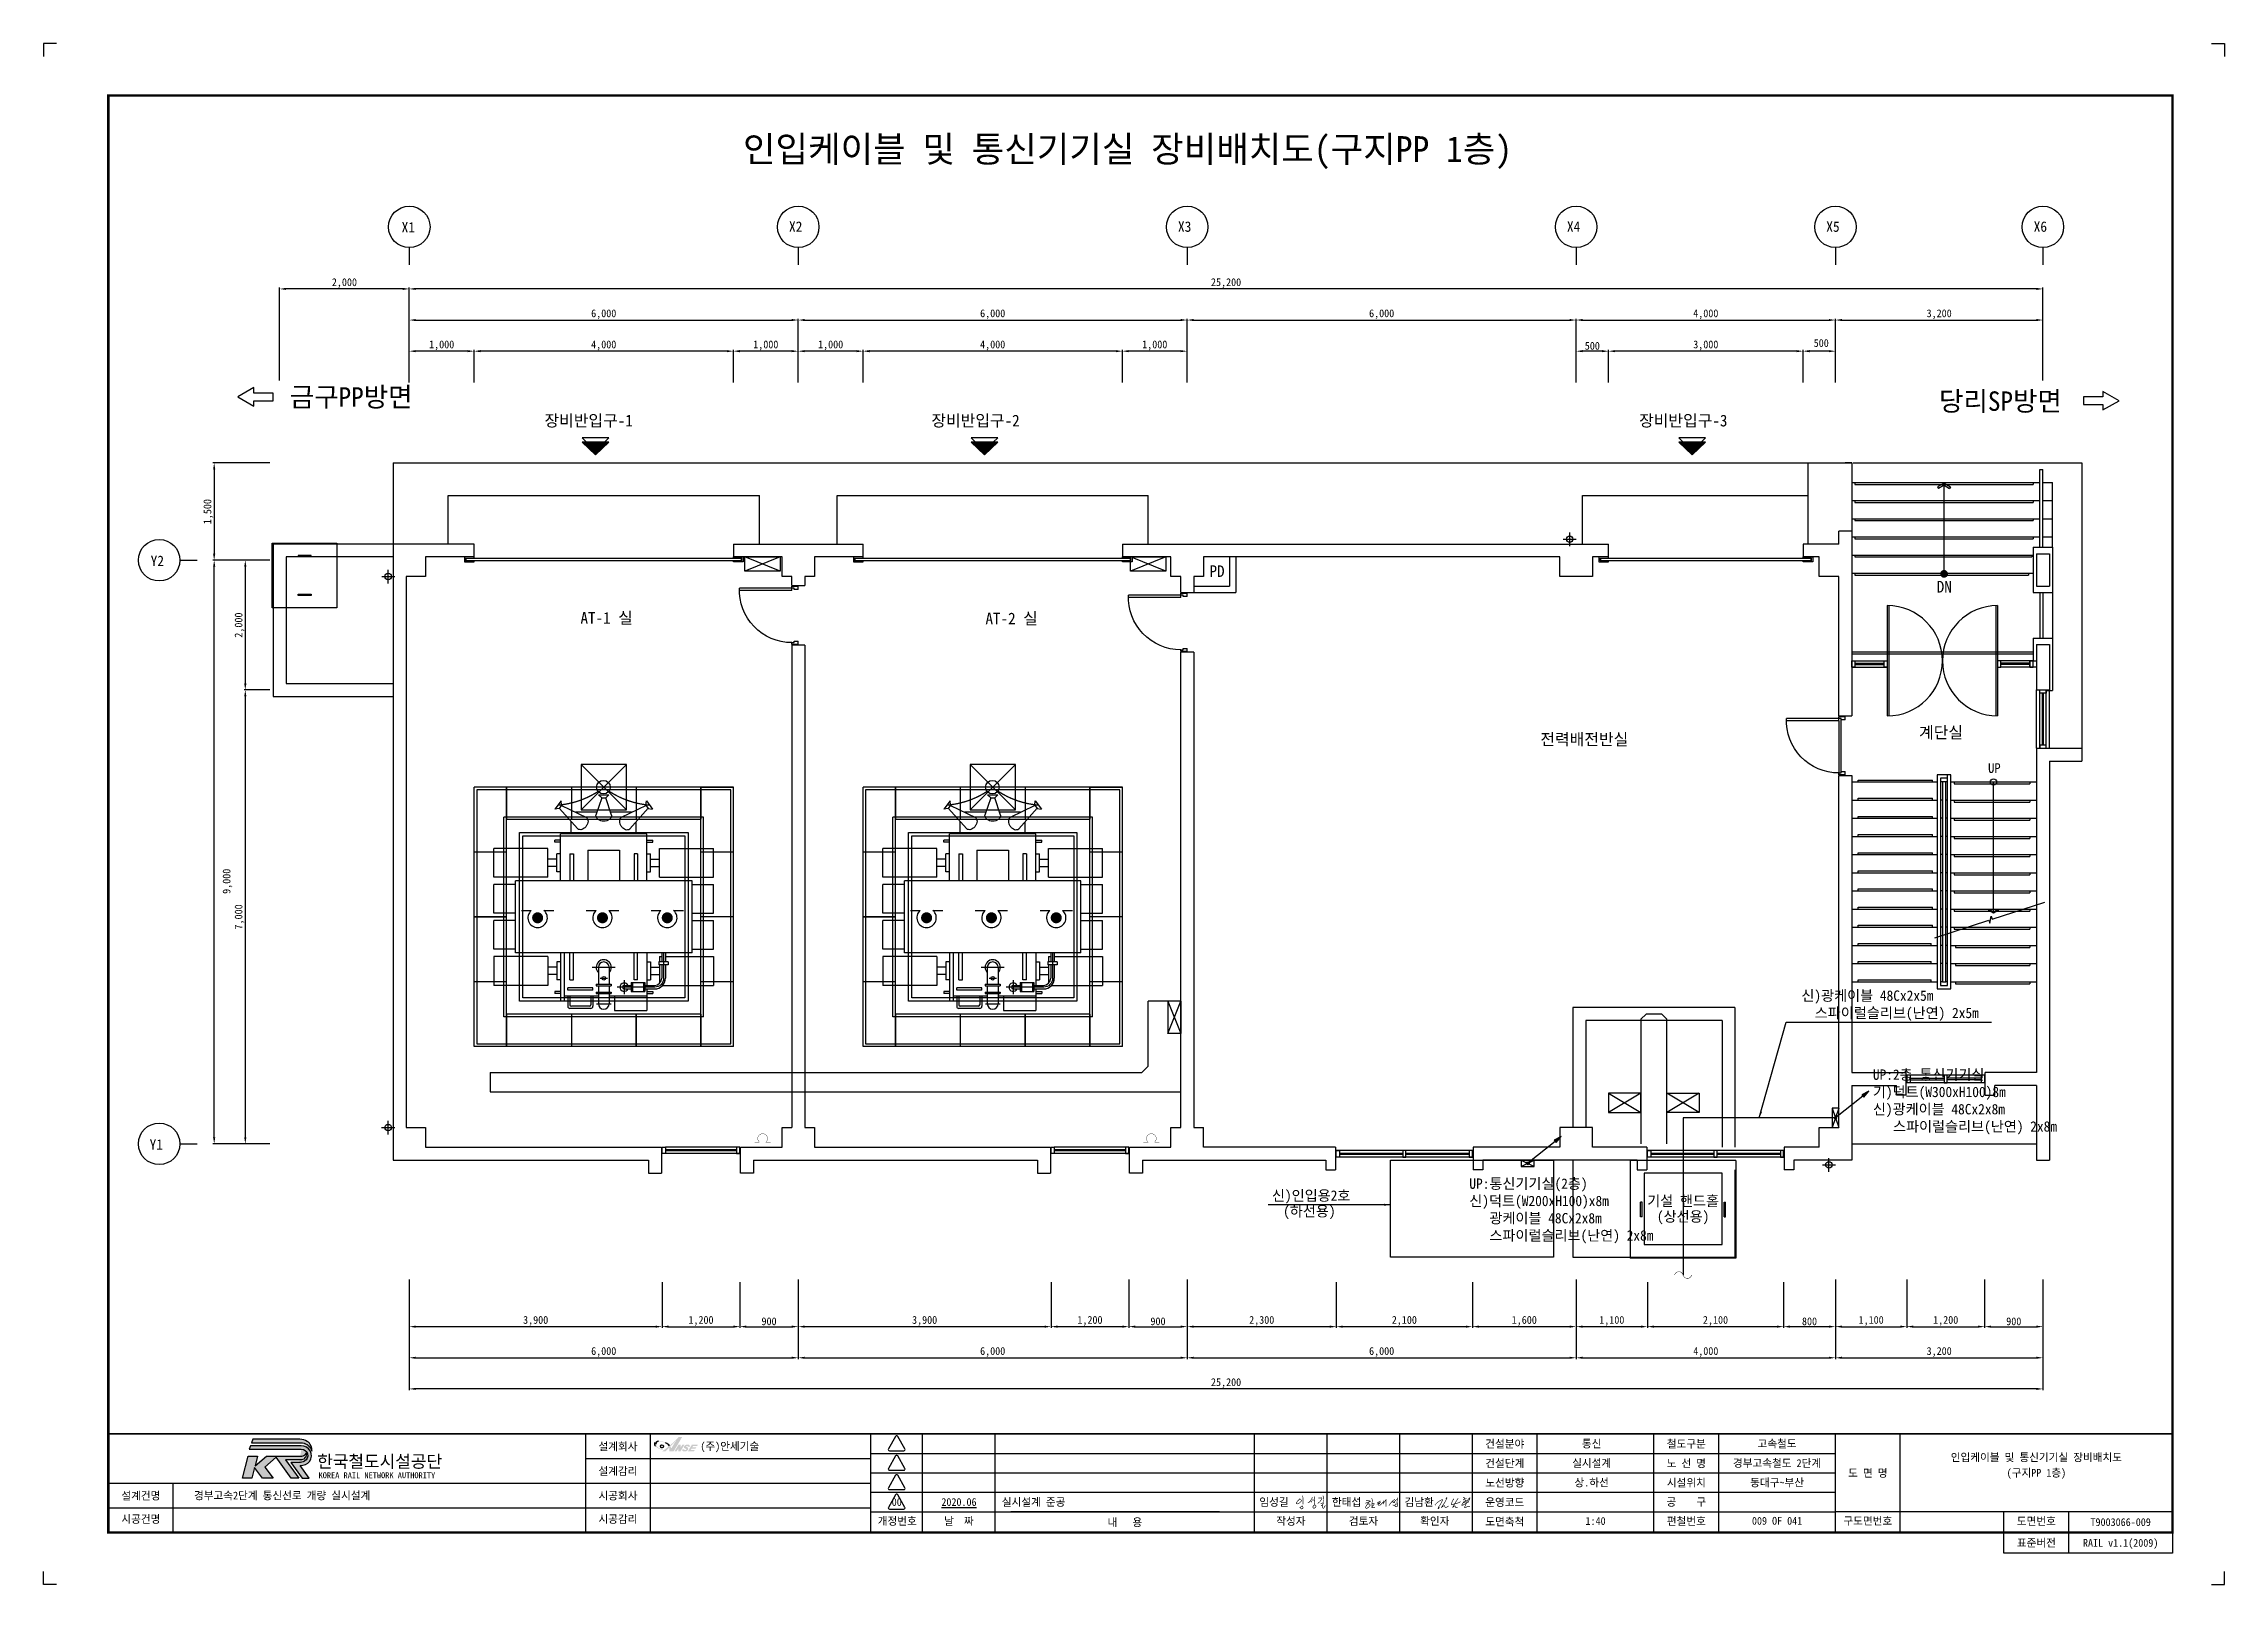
# Paper-space layout '구지PP-1' of a CAD drawing. Header units: millimetres. Extents: x 0 to 841, y 0 to 594.
# The model-space entities are those that its viewports show. They can reach past a viewport. Long polylines and large blocks are cut down to what shows.
import ezdxf
from ezdxf.enums import TextEntityAlignment as Align

# ---------------------------------------------------------------- set-up
doc = ezdxf.new("R2010")
doc.units = ezdxf.units.MM
for name, color, linetype in [('TN-TEXT', 6, 'Continuous'), ('TT-CTRL-JUNT', 4, 'Continuous'), ('TT-TRAY', 4, 'Continuous'), ('TX-BORD', 7, 'Continuous'), ('TZ-BASE', 253, 'Continuous'), ('TZ-DIMS', 1, 'Continuous'), ('TZ-LEAL', 1, 'Continuous'), ('TZ-LEAT', 3, 'Continuous'), ('TZ-LINE', 4, 'Continuous'), ('TZ-SYMB', 2, 'Continuous'), ('TZ-TEX2', 3, 'Continuous')]:
    doc.layers.add(name, color=color, linetype=linetype)
doc.layers.add('TX-PAPR', color=2, linetype='Continuous', plot=False)
doc.styles.add('KORAIL', font='GulimChe.ttf')
doc.styles.get("Standard").update_dxf_attribs({"font": 'GulimChe.ttf'})
doc.styles.add('TB_TEXT', font='GulimChe.ttf')
doc.styles.add('TB_WBTXT', font='GulimChe.ttf')
doc.dimstyles.new('D40', dxfattribs={"dimscale": 40, "dimtxt": 3, "dimasz": 2.5, "dimexe": 0.5, "dimexo": 0.5, "dimgap": 0.5, "dimtad": 1, "dimdec": 0, "dimzin": 1, "dimdsep": 46, "dimlunit": 6, "dimtxsty": 'Standard', "dimcen": 1, "dimclrd": 1, "dimclre": 1, "dimclrt": 3, "dimadec": 0, "dimazin": 0, "dimtfac": 1, "dimtdec": 0, "dimtix": 1, "dimtmove": 2, "dimatfit": 3, "dimfxl": 0, "dimtvp": 2, "dimlwd": -1, "dimlwe": -1, "dimarcsym": 0})

psp = doc.layouts.new('구지PP-1')

msp = doc.modelspace()

# ---------------------------------------------------------------- texts
at = {"layer": 'TN-TEXT'}
for s, p in [('신)광케이블 48Cx2x8m', (-140611.4, -59534.8)), ('   스파이럴슬리브(난연) 2x8m', (-140611.4, -59801.3)), ('신)덕트(W200xH100)x8m', (-146837, -60949.6)), ('   광케이블 48Cx2x8m', (-146837, -61216)), ('   스파이럴슬리브(난연) 2x8m', (-146837, -61482.5))]:
    msp.add_text(s, height=160, dxfattribs=at).set_placement(p, align=Align.MIDDLE_LEFT)
at = {"layer": 'TZ-BASE'}
for s, height, p in [('금구PP방면', 300, (-164085.2, -48548.5)), ('당리SP방면', 300, (-138643.4, -48612.7)), ('AT-1 실', 180, (-160143.8, -51955.6)), ('AT-2 실', 180, (-153896.5, -51964.7)), ('전력배전반실', 180, (-145063, -53829.5)), ('계단실', 180, (-139560, -53724))]:
    msp.add_text(s, height=height, dxfattribs=at).set_placement(p, align=Align.MIDDLE)
for s, p in [('장비반입구-1', (-161102.5, -49006)), ('장비반입구-2', (-155134.3, -49006)), ('장비반입구-3', (-144217.1, -49006)), ('PD', (-150844.4, -51327.5))]:
    msp.add_text(s, height=180, dxfattribs=at).set_placement(p)
for s, height, p in [('DN', 180, (-139509.7, -51567.7)), ('UP', 150, (-138737.5, -54349.7))]:
    msp.add_text(s, height=height, dxfattribs=at).set_placement(p, align=Align.CENTER)
at = {"layer": 'TZ-LEAT'}
for s, p in [('X1', (-163307.1, -46015.5)), ('X2', (-157331.3, -46004.9)), ('X3', (-151331.3, -46004.9)), ('X4', (-145331.3, -46004.9)), ('X5', (-141331.3, -46004.9)), ('X6', (-138131.3, -46004.9)), ('Y2', (-167178.7, -51158.6)), ('Y1', (-167194.5, -60158.6))]:
    msp.add_text(s, height=160, dxfattribs=at).set_placement(p)
at = {"layer": 'TZ-LEAT', "char_height": 160}
for s, insert, attachment_point in [('{\\C6;신)광케이블 48Cx2x5m\\P\\pt320;  스파이럴슬리브(난연) 2x5m}', (-141714.6, -58173.2), 7), ('{\\C6;신)인입용2호}', (-148670.9, -60989.4), 9), ('{\\C6;(하선용)}', (-149304.2, -61130), 5)]:
    msp.add_mtext(s, dxfattribs=dict(at, insert=insert, attachment_point=attachment_point))
at = {"layer": 'TZ-TEX2'}
for s, p in [('UP:2층 통신기기실', (-140611.4, -59001.9)), ('기)덕트(W300xH100)8m ', (-140611.4, -59268.4)), ('UP:통신기기실(2층)', (-146837, -60683.1))]:
    msp.add_text(s, height=160, dxfattribs=at).set_placement(p, align=Align.MIDDLE_LEFT)
for s, p in [('기설 핸드홀', (-143538.6, -60949.5)), ('(상선용)', (-143538.6, -61189.5))]:
    msp.add_text(s, height=160, dxfattribs=at).set_placement(p, align=Align.MIDDLE_CENTER)

# ---------------------------------------------------------------- blocks, each defined once
blk = doc.blocks.new('CXGLOGO-UNIT-KRNA-COLOR')
h = blk.add_hatch(color=166)
edge = h.paths.add_edge_path()
edge.add_arc((15.3, 4.2), 10, 59.195, 87.6904)
edge.add_line((15.7, 14.2), (-14.6, 14.2))
edge.add_line((-14.6, 14.2), (-15.4, 11.9))
edge.add_line((-15.4, 11.9), (17.3, 11.9))
edge.add_arc((16.4, 4.8), 7.13, 14.4338, 82.8523, ccw=False)
edge.add_arc((17.2, 7.5), 6.18, 351.2788, 418.625)
h = blk.add_hatch(color=166)
edge = h.paths.add_edge_path()
edge.add_line((-17.6, 3.4), (-11.6, 3.4))
edge.add_line((-11.6, 3.4), (-13.1, -2.8))
edge.add_line((-13.1, -2.8), (-5.8, 3.4))
edge.add_line((-5.8, 3.4), (16.9, 3.4))
edge.add_arc((16.5, 6.7), 3.37, 277.1672, 339.2536)
edge.add_arc((16.5, 4.5), 3.37, -86.0611, 17.644, ccw=False)
edge.add_line((16.7, 1.1), (6.4, 1.1))
edge.add_line((6.4, 1.1), (15, -10.7))
edge.add_line((15, -10.7), (10.1, -10.7))
edge.add_line((10.1, -10.7), (0.4, 2.7))
edge.add_line((0.4, 2.7), (-6.9, -3.7))
edge.add_line((-6.9, -3.7), (-1.4, -10.8))
edge.add_line((-1.4, -10.8), (-8.3, -10.8))
edge.add_line((-8.3, -10.8), (-13.5, -4))
edge.add_line((-13.5, -4), (-15.1, -10.8))
edge.add_line((-15.1, -10.8), (-21.2, -10.8))
edge.add_line((-21.2, -10.8), (-17.6, 3.4))
h = blk.add_hatch(color=46)
edge = h.paths.add_edge_path()
edge.add_arc((15.4, 5.5), 6.16, 269.178, 301.5498, ccw=False)
edge.add_line((15.3, -0.7), (9.8, -0.7))
edge.add_line((9.8, -0.7), (17.2, -10.8))
edge.add_line((17.2, -10.8), (21.7, -10.8))
edge.add_line((21.7, -10.8), (15.9, -2.7))
edge.add_arc((15.5, 6.1), 8.86, 272.286, 317.0312)
edge.add_arc((16.8, 3.7), 6.34, 325.2805, 452.1314)
edge.add_line((16.5, 10), (-16, 10))
edge.add_line((-16, 10), (-16.8, 7.8))
edge.add_line((-16.8, 7.8), (16.6, 7.8))
edge.add_arc((16.8, 3.8), 3.99, -62.7193, 92.2922, ccw=False)
at = {"color": 166}
for points in [[(20.4, 12.8, 0.12498), (15.7, 14.2), (-14.6, 14.2), (-15.4, 11.9), (17.3, 11.9, -0.307728), (23.3, 6.6, 0.302614)], [(-17.6, 3.4), (-11.6, 3.4), (-13.1, -2.8), (-5.8, 3.4), (16.9, 3.4, 0.27773), (19.7, 5.5, -0.486141), (16.7, 1.1), (6.4, 1.1), (15, -10.7), (10.1, -10.7), (0.4, 2.7), (-6.9, -3.7), (-1.4, -10.8), (-8.3, -10.8), (-13.5, -4), (-15.1, -10.8), (-21.2, -10.8)]]:
    blk.add_lwpolyline(points, format="xyb", close=True, dxfattribs=at)
at = {"color": 46}
blk.add_lwpolyline([(18.6, 0.2, -0.142195), (15.3, -0.7), (9.8, -0.7), (17.2, -10.8), (21.7, -10.8), (15.9, -2.7, 0.197757), (22, 0.1, 0.61792), (16.5, 10), (-16, 10), (-16.8, 7.8), (16.6, 7.8, -0.802668)], format="xyb", close=True, dxfattribs=at)
blk = doc.blocks.new('CXGLOGO-KRNA-COLOR')
blk.add_blockref('CXGLOGO-UNIT-KRNA-COLOR', (0, 0))
at = {"color": 166, "style": 'KORAIL'}
for s, height, p in [('한국철도시설공단', 8, (26.8, -4)), ('KOREA RAIL NETWORK AUTHORITY', 3.75, (27.7, -10.8))]:
    blk.add_text(s, height=height, dxfattribs=at).set_placement(p)
blk = doc.blocks.new('TXBLKA1-KRNAH')
at = {"layer": 'TX-BORD'}
h = blk.add_hatch(color=5, dxfattribs=at)
h.paths.add_polyline_path([(241.41, 53.44, 0.096425), (239.85, 54.59, 0.1233), (237.07, 55.37, 0.107959), (236.18, 55.25, 0.147974), (235.63, 54.71, 0.146771), (235.6, 53.86, 0.166867), (235.92, 53.32, 0.084002), (237.3, 52.29, 0.125004), (238.6, 51.98, 0.324316), (238.9, 52.16, 0.181232), (238.8, 52.77, -0.176206), (238.41, 52.66, -0.165955), (238.43, 52.37, -0.236091), (238.11, 52.27, -0.163197), (237.2, 52.6, -0.211159), (236.11, 54.03, -0.492063), (237.15, 55.14, -0.264032), (241.01, 53.12, -0.023302), (238.51, 51.28), (239.75, 51.28, 0.034752), (241.24, 52.65, -0.038457), (241.29, 51.28), (242.97, 51.28), (246.25, 56.8), (244.88, 56.8, -0.036327)])
h.paths.add_polyline_path([(242.08, 52.46), (241.66, 53.16, 0.03885), (244.06, 55.69)], flags=16)
h = blk.add_hatch(color=3, dxfattribs=at)
h.paths.add_polyline_path([(244.79, 51.28), (245.61, 51.28), (247.14, 53.85), (246.32, 53.85), (245.64, 52.71), (245.64, 53.85), (244.83, 53.85), (243.3, 51.28), (244.11, 51.28), (244.79, 52.43)])
h.paths.add_polyline_path([(247.73, 51.85, -0.206701), (247.2, 51.81, -0.316027), (247.06, 51.95, -0.031225), (247.06, 52.07), (246.36, 52.07, 0.483426), (246.52, 51.35, 0.203838), (248.04, 51.43, 0.079762), (248.43, 51.8, 0.172378), (248.58, 52.3, 0.221594), (248.3, 52.81, 0.038449), (247.87, 53.02, -0.563174), (247.89, 53.34, -0.276773), (248.29, 53.37, -0.312628), (248.42, 53.08), (249.21, 53.08, 0.143901), (249.17, 53.48, 0.169249), (248.83, 53.82, 0.119216), (248.04, 53.89, 0.167621), (247.24, 53.47, 0.258991), (246.94, 52.74, 0.208246), (247.3, 52.44, -0.022645), (247.74, 52.2, -0.588103)])
h.paths.add_polyline_path([(249.56, 51.83), (249.82, 52.27), (251.36, 52.27), (251.72, 52.86), (250.18, 52.86), (250.44, 53.3), (251.98, 53.3), (252.31, 53.85), (250, 53.85), (248.47, 51.28), (250.78, 51.28), (251.1, 51.83)])
h.paths.add_polyline_path([(239.05, 53.25, 1), (237.87, 53.25, 1)])
at = {"layer": 'DEFPOINTS', "color": 1}
blk.add_line((836, 594), (841, 594), dxfattribs=at)
for points in [[(5, 594), (0, 594), (0, 589)], [(836, 594), (841, 594), (841, 589)], [(5, 0), (0, 0), (0, 5)], [(836, 0), (841, 0), (841, 5)]]:
    blk.add_lwpolyline(points, dxfattribs=at)
at = {"layer": 'TX-BORD'}
for p, q in [((234, 20), (234, 58)), ((319, 50.5), (549.5, 50.5)), ((339, 20), (339, 58)), ((367, 20), (367, 58)), ((467, 20), (467, 58)), ((495, 20), (495, 58)), ((523, 20), (523, 58)), ((549.5, 50.5), (691, 50.5)), ((576, 20), (576, 58)), ((621, 20), (621, 58)), ((646, 20), (646, 58)), ((716, 20), (716, 58)), ((209, 48.5), (319, 48.5)), ((319, 43), (549.5, 43)), ((549.5, 43), (691, 43)), ((25, 39), (319, 39)), ((50, 20), (50, 39)), ((319, 35.5), (549.5, 35.5)), ((549.5, 35.5), (691, 35.5)), ((25, 29.5), (319, 29.5)), ((319, 28), (691, 28)), ((453.5, 28), (373, 28)), ((821, 28), (691, 28)), ((756, 20), (756, 28)), ((781, 12), (781, 28))]:
    blk.add_line(p, q, dxfattribs=at)
at = {"layer": 'TX-BORD', "const_width": 1}
blk.add_lwpolyline([(821, 20), (25, 20), (25, 574), (821, 574)], close=True, dxfattribs=at)
at = {"layer": 'TX-BORD'}
for points, const_width in [([(25, 58), (821, 58)], 0.5), ([(209, 20), (209, 58)], 0.5), ([(209, 20), (209, 58)], 0.5), ([(319, 20), (319, 58)], 0.5), ([(551, 20), (551, 58)], 0.5), ([(691, 20), (691, 58)], 0.5), ([(489.16, 32.47), (490.23, 32.6)], 0.24), ([(510.02, 32.43), (511.22, 32.3), (511.29, 32.17), (511.29, 31.91), (509.68, 31.25), (511.29, 31.91), (511.93, 32.15), (511.29, 31.91), (510.45, 30.87), (510.06, 30.25), (509.86, 29.88), (509.82, 29.64), (509.85, 29.48), (509.94, 29.38), (510.07, 29.35), (510.38, 29.36), (511.09, 29.84), (511.32, 30.09), (511.53, 30.37), (511.52, 30.66), (511.47, 30.83), (511.33, 30.95), (511.02, 30.99), (510.45, 30.87)], 0.24), ([(511.96, 33.12), (512.32, 32.9), (512.39, 32.4), (512.31, 31.14), (512.21, 29.77), (512.24, 29.56), (512.39, 29.52), (512.61, 29.55), (512.95, 29.62), (513.48, 29.76)], 0.24), ([(512.31, 31.14), (512.99, 31.2), (513.13, 31.16), (513.03, 30.78), (512.21, 29.77)], 0.24), ([(514.32, 31.57), (514.59, 31.64), (515.5, 32.11), (514.59, 31.64), (514.69, 31.19), (514.15, 30.85), (514.69, 31.19), (515.47, 31.61), (514.75, 30.62), (514.93, 30.41), (515.2, 30.4), (515.62, 30.7), (516.67, 31.8), (516.69, 32.23), (516.67, 31.8), (516.66, 31.21), (517.64, 32.57), (517.67, 29.98)], 0.24), ([(521.05, 32.83), (519.79, 31.7), (518.83, 30.43), (519.79, 31.7), (520.42, 32.27), (520.32, 31.82), (520.41, 31.55), (520.64, 31.46), (521, 31.65), (520.94, 31.92), (522.01, 32.93), (522.02, 33.4), (522.01, 32.93), (521.99, 31.92), (521.99, 31.59), (521.7, 31.85), (521.99, 31.59), (522.08, 31.07), (522.06, 30.3), (521.97, 30), (521.58, 29.93), (521.29, 29.99), (521.13, 30.2), (521.17, 30.65), (521.36, 30.97), (521.77, 31.01), (522.08, 31)], 0.24), ([(521.15, 30.43), (520.87, 30.43), (520.47, 30.53), (520.28, 30.68)], 0.24)]:
    blk.add_lwpolyline(points, dxfattribs=dict(at, const_width=const_width))
for points in [[(328.58, 57.05), (325.78, 52.19, 0.57735), (326.17, 51.52), (331.78, 51.52, 0.57735), (332.17, 52.19), (329.36, 57.05, 0.57735)], [(328.58, 49.55), (325.78, 44.69, 0.57735), (326.17, 44.02), (331.78, 44.02, 0.57735), (332.17, 44.69), (329.36, 49.55, 0.57735)], [(328.58, 42.05), (325.78, 37.19, 0.57735), (326.17, 36.52), (331.78, 36.52, 0.57735), (332.17, 37.19), (329.36, 42.05, 0.57735)], [(328.58, 34.55), (325.78, 29.69, 0.57735), (326.17, 29.02), (331.78, 29.02, 0.57735), (332.17, 29.69), (329.36, 34.55, 0.57735)]]:
    blk.add_lwpolyline(points, format="xyb", close=True, dxfattribs=at)
at = {"layer": 'TX-BORD', "const_width": 0.24}
for points in [[(485.57, 34.24, -0.031521), (485.64, 32.12, 0.015452), (485.64, 30.85, 0.488947)], [(489.3, 33.6, -0.116912), (488.11, 31.72, -0.245276), (487.54, 31.55, -2.571837)], [(490.15, 33.87, -0.089273), (490.12, 31.67, 0.068943), (490.06, 30.69, 0.261353)], [(493.32, 34.22, -0.102288), (493.6, 33.42, -0.080289), (493.6, 33.07, 0.066761), (493.58, 32.62, -0.06278), (493.53, 31.56, 8.85417)], [(547.43, 33.59, -0.145348), (547.88, 33.43, -0.307225), (547.95, 33.23, -0.212679), (547.38, 32.49, -0.113681), (548.62, 33.04, -0.266507), (548.74, 33, -3.538723)], [(484.54, 33.09, 0.071134), (483.15, 31.48, 0.394214), (483.21, 31.1, 0.224261), (483.52, 31.04, 0.193438), (484.97, 32.08, 0.544983), (484.67, 32.72, 0.066146), (484.03, 32.72, 27.196208)], [(484.41, 29.84, 0.02121), (484.98, 29.12, 0.409369), (485.14, 29.11, -0.211811), (485.49, 29.21, 0.416377), (485.62, 29.3, 0.123643), (485.54, 30.12, 0.523631), (485.28, 30.19, -0.072983), (484.51, 29.7, 0.005941)], [(488.57, 32.27, -0.142438), (489.07, 31.68, 5.949847)], [(490.05, 30.54, 0.235154), (489.49, 29.9, 0.345857), (489.7, 29.41, 0.306746), (490.2, 29.45, 0.103095), (490.63, 29.98, 0.395571), (490.49, 30.5, 0.242915), (490.05, 30.54, 6.064713)], [(491.55, 33.36, 0.139976), (491.83, 33.26, 0.096355), (492.64, 33.37, -0.240321), (492.85, 33.34, -0.353191), (492.93, 33.05, -0.157335), (491.33, 31.22, -6.381378)], [(492.46, 31.11), (493.22, 31.4, -0.375176), (493.45, 31.31, -0.266244), (493.45, 31.13, -0.042219), (493.07, 30.6, -0.159939), (492.63, 30.34, -0.171647), (493.2, 30.37, -0.458058), (493.29, 30.17, 0.159326), (493.23, 29.58, 0.227707), (493.39, 29.37, 0.407988), (493.73, 29.47, -0.001483), (493.89, 29.78, 0.004186), (494.14, 30.24, -0.100484), (494.33, 30.47, -0.346277)], [(536.7, 30.48, -0.382901), (536.65, 30.71, -0.12512), (539.4, 32.69, -0.474239), (539.59, 32.59, -0.046113), (537.92, 29.73, 0.151113), (537.77, 29.29, 0.58991), (537.88, 29.22, 0.096338), (538.33, 29.72, 2.196927)], [(540.73, 33.09, -0.071383), (541.05, 33.41, -0.346917), (541.16, 33.41, -0.258278), (541.18, 33.35, -0.079918), (541.06, 32.96, -0.048596), (539.06, 29.69, 0.947427), (539.13, 29.64, -0.022437), (540.04, 30.36, -0.344585), (540.2, 30.35, -0.12284), (540.25, 30.29, 0.011347), (540.43, 29.85, 0.194638), (540.6, 29.69, 0.189435), (540.9, 29.69, 0.009404), (541.84, 30.24, 3.287276)], [(543.84, 33.07, 0.030212), (542.85, 31.06, 0.575113), (543.08, 30.76, 0.043168), (545.96, 31.58, 0.237594), (546.32, 31.98, 1.260425)], [(545.61, 33.11, 0.150889), (545.13, 32.65, 0.025288), (543.37, 29.61), (544.07, 30.23, -0.448359), (544.33, 30.16, 0.073819), (544.59, 29.67, 0.359456), (544.94, 29.59, 0.031982), (545.26, 29.77, 3.102048)], [(547.6, 31.85, 0.23976), (547.57, 31.5, 0.345796), (547.69, 31.43, 0.195352), (548.64, 32.18, 0.393888), (548.6, 32.35, 0.293784), (548.35, 32.35, 0.099623), (547.44, 31.43, 0.02205), (546.93, 30.69, 0.380988), (546.98, 30.44, 0.18866), (547.1, 30.41), (549.22, 31.59, 0.122154), (549.44, 31.8), (550.04, 33.22, 0.396041), (549.99, 33.36, 0.224142), (549.88, 33.36, 0.078358), (549.02, 32.08), (547.95, 29.67, 0.444285), (547.97, 29.61), (548.29, 29.6, 0.179185), (548.5, 29.67), (549.15, 30.07, -0.135616), (549.34, 30.12), (550.04, 30.11)]]:
    blk.add_lwpolyline(points, format="xyb", dxfattribs=at)
at = {"layer": 'TX-BORD'}
blk.add_lwpolyline([(821, 20), (821, 12), (756, 12), (756, 20)], close=True, dxfattribs=at)
at = {"layer": 'TX-BORD', "color": 3}
blk.add_circle((238.46, 53.25), 0.594, dxfattribs=at)
at = {"layer": 'TX-BORD', "color": 5}
for centre, radius, start, end in [((237.04, 54.23), 1.49, 161.17216, 194.57108), ((236.55, 54.06), 0.967, 192.10036, 229.99429), ((237.06, 54.19), 0.96, 84.64387, 189.44431), ((237.68, 50.02), 5.06, 42.58477, 64.6157)]:
    blk.add_arc(centre, radius, start, end, dxfattribs=at)
at = {"layer": 'TX-BORD', "xscale": 0.6, "yscale": 0.6}
blk.add_blockref('CXGLOGO-KRNA-COLOR', (89.41, 47.41), dxfattribs=at)
at = {"layer": 'TX-BORD', "style": 'TB_TEXT'}
for s, p in [('설계회사', (221.5, 53.25)), ('건설분야', (563.5, 54.25)), ('철도구분', (633.5, 54.25)), ('설계감리', (221.5, 43.75)), ('건설단계', (563.5, 46.75)), ('노 선 명', (633.5, 46.75)), ('도 면 명', (703.5, 43)), ('설계건명', (37.5, 34.25)), ('시공회사', (221.5, 34.25)), ('노선방향', (563.5, 39.25)), ('시설위치', (633.5, 39.25)), ('시공건명', (37.5, 25.25)), ('시공감리', (221.5, 25.25)), ('개정번호', (329.21, 24.5)), ('날  짜', (353, 24.5)), ('내   용', (417, 24)), ('작성자', (481, 24.5)), ('검토자', (509, 24.5)), ('확인자', (536.5, 24.5)), ('운영코드', (563.5, 31.75)), ('도면축척', (563.5, 24.25)), ('공    구', (633.5, 31.75)), ('편철번호', (633.5, 24.5)), ('구도면번호', (703.5, 24.51)), ('도면번호', (768.5, 24.51))]:
    blk.add_text(s, height=3, dxfattribs=at).set_placement(p, align=Align.MIDDLE)
blk.add_text('표준버전', height=3, dxfattribs=at).set_placement((768.5, 16), align=Align.MIDDLE_CENTER)
at = {"layer": 'TX-BORD', "style": 'TB_TEXT', "flags": 1}
blk.add_attdef('TD_CLASSCODE', text='', height=3, dxfattribs=at).set_placement((25, 577.54), align=Align.MIDDLE_LEFT)
at = {"layer": 'TX-BORD'}
for tag, height, style, p in [('TB_MTITIL', 10, 'TB_WBTXT', (418, 553.33)), ('TB_STITL', 7, 'TB_WBTXT', (418, 538.33)), ('TR_RNUM4', 3, 'TB_TEXT', (329, 54.25)), ('TR_RDAT4', 3, 'TB_TEXT', (353, 54.25)), ('TD_FIELD', 3, 'TB_TEXT', (597, 54.25)), ('TD_RLCLASS', 3, 'TB_TEXT', (668.5, 54.25)), ('TD_DNAME_TOP', 3, 'TB_TEXT', (768.5, 48.98)), ('TR_RNUM3', 3, 'TB_TEXT', (329, 46.75)), ('TR_RDAT3', 3, 'TB_TEXT', (353, 46.75)), ('TD_CSTEP', 3, 'TB_TEXT', (597, 46.75)), ('TD_RLNAME', 3, 'TB_TEXT', (668.5, 46.75)), ('TD_DNAME_MAIN', 3, 'TB_TEXT', (768.5, 43)), ('TR_RNUM2', 3, 'TB_TEXT', (329, 39.25)), ('TR_RDAT2', 3, 'TB_TEXT', (353, 39.25)), ('TD_DIRCODE', 3, 'TB_TEXT', (597, 39.25)), ('TD_RLSECT', 3, 'TB_TEXT', (668.5, 39.25)), ('TD_DNAME_BOT', 3, 'TB_TEXT', (768.5, 36.98)), ('TR_RNUM1', 3, 'TB_TEXT', (329, 31.75)), ('TR_RDAT1', 3, 'TB_TEXT', (353, 31.75)), ('TD_SYSCODE', 3, 'TB_TEXT', (597, 31.75)), ('SCALE', 3, 'TB_TEXT', (598.5, 24.45)), ('TD_CSECT', 3, 'TB_TEXT', (668.5, 31.75)), ('TD_DWGNO', 3, 'TB_TEXT', (668.5, 24.5)), ('TD_DWGCODE_PREV', 3, 'TB_TEXT', (736, 24)), ('TD_DWGCODE', 3, 'TB_TEXT', (801, 24)), ('TD_VERSION', 3, 'TB_TEXT', (801, 16))]:
    blk.add_attdef(tag, text='', height=height, dxfattribs=dict(at, style=style)).set_placement(p, align=Align.MIDDLE_CENTER)
at = {"layer": 'TX-BORD', "style": 'TB_TEXT'}
for tag, p in [('TD_DCOMP', (253.27, 53.25)), ('TR_RCON4', (369.52, 54.25)), ('TR_DGN4', (468.83, 54.25)), ('TR_CHK4', (496.83, 54.25)), ('TR_APP4', (524.83, 54.25)), ('TD_DSCCOMP', (253.27, 43.75)), ('TR_RCON3', (369.52, 46.75)), ('TR_DGN3', (468.83, 46.75)), ('TR_CHK3', (496.83, 46.75)), ('TR_APP3', (524.83, 46.75)), ('TD_DNAME', (58, 34.25)), ('TD_CCOMP', (253.27, 34.25)), ('TR_RCON2', (369.52, 39.25)), ('TR_DGN2', (468.83, 39.25)), ('TR_CHK2', (496.83, 39.25)), ('TR_APP2', (524.83, 39.25)), ('TD_CNAME', (58, 25.15)), ('TD_CSCOMP', (253.27, 25.25)), ('TR_RCON1', (369.52, 31.75)), ('TR_DGN1', (468.83, 31.75)), ('TR_CHK1', (496.83, 31.75)), ('TR_APP1', (524.83, 31.75))]:
    blk.add_attdef(tag, text='', height=3, dxfattribs=at).set_placement(p, align=Align.MIDDLE_LEFT)
blk = doc.blocks.new('*D321')
at = {"layer": 'DEFPOINTS', "color": 0}
for p in [(-163189, -62619), (-137989, -62619), (-163189, -63849)]:
    blk.add_point(p, dxfattribs=at)
at = {"layer": 'TZ-DIMS', "color": 1}
for p, q in [((-163189, -62639), (-163189, -63869)), ((-137989, -62639), (-137989, -63869)), ((-138089, -63849), (-163089, -63849))]:
    blk.add_line(p, q, dxfattribs=at)
for points in [[(-163089, -63832), (-163089, -63865), (-163189, -63849)], [(-138089, -63832), (-138089, -63865), (-137989, -63849)]]:
    blk.add_solid(points, dxfattribs=at)
at = {"layer": 'TZ-DIMS', "color": 3, "insert": (-150589, -63760), "char_height": 120, "attachment_point": 5}
blk.add_mtext('25,200', dxfattribs=at)
blk = doc.blocks.new('*D322')
at = {"layer": 'DEFPOINTS', "color": 0}
for p in [(-151189, -62143), (-145189, -62143), (-145189, -63369)]:
    blk.add_point(p, dxfattribs=at)
at = {"layer": 'TZ-DIMS', "color": 1}
for p, q in [((-151189, -62163), (-151189, -63389)), ((-145189, -62163), (-145189, -63389)), ((-151089, -63369), (-145289, -63369))]:
    blk.add_line(p, q, dxfattribs=at)
for points in [[(-151089, -63352), (-151089, -63385), (-151189, -63369)], [(-145289, -63352), (-145289, -63385), (-145189, -63369)]]:
    blk.add_solid(points, dxfattribs=at)
at = {"layer": 'TZ-DIMS', "color": 3, "insert": (-148189, -63280), "char_height": 120, "attachment_point": 5}
blk.add_mtext('6,000', dxfattribs=at)
blk = doc.blocks.new('*D323')
at = {"layer": 'DEFPOINTS', "color": 0}
for p in [(-141189, -62143), (-137989, -62143), (-137989, -63369)]:
    blk.add_point(p, dxfattribs=at)
at = {"layer": 'TZ-DIMS', "color": 1}
for p, q in [((-141189, -62163), (-141189, -63389)), ((-137989, -62163), (-137989, -63389)), ((-141089, -63369), (-138089, -63369))]:
    blk.add_line(p, q, dxfattribs=at)
for points in [[(-141089, -63352), (-141089, -63385), (-141189, -63369)], [(-138089, -63352), (-138089, -63385), (-137989, -63369)]]:
    blk.add_solid(points, dxfattribs=at)
at = {"layer": 'TZ-DIMS', "color": 3, "insert": (-139589, -63280), "char_height": 120, "attachment_point": 5}
blk.add_mtext('3,200', dxfattribs=at)
blk = doc.blocks.new('*D324')
at = {"layer": 'DEFPOINTS', "color": 0}
for p in [(-163189, -62143), (-157189, -62143), (-157189, -63369)]:
    blk.add_point(p, dxfattribs=at)
at = {"layer": 'TZ-DIMS', "color": 1}
for p, q in [((-163189, -62163), (-163189, -63389)), ((-157189, -62163), (-157189, -63389)), ((-163089, -63369), (-157289, -63369))]:
    blk.add_line(p, q, dxfattribs=at)
for points in [[(-163089, -63352), (-163089, -63385), (-163189, -63369)], [(-157289, -63352), (-157289, -63385), (-157189, -63369)]]:
    blk.add_solid(points, dxfattribs=at)
at = {"layer": 'TZ-DIMS', "color": 3, "insert": (-160189, -63280), "char_height": 120, "attachment_point": 5}
blk.add_mtext('6,000', dxfattribs=at)
blk = doc.blocks.new('*D325')
at = {"layer": 'DEFPOINTS', "color": 0}
for p in [(-157189, -62143), (-151189, -62143), (-151189, -63369)]:
    blk.add_point(p, dxfattribs=at)
at = {"layer": 'TZ-DIMS', "color": 1}
for p, q in [((-157189, -62163), (-157189, -63389)), ((-151189, -62163), (-151189, -63389)), ((-157089, -63369), (-151289, -63369))]:
    blk.add_line(p, q, dxfattribs=at)
for points in [[(-157089, -63352), (-157089, -63385), (-157189, -63369)], [(-151289, -63352), (-151289, -63385), (-151189, -63369)]]:
    blk.add_solid(points, dxfattribs=at)
at = {"layer": 'TZ-DIMS', "color": 3, "insert": (-154189, -63280), "char_height": 120, "attachment_point": 5}
blk.add_mtext('6,000', dxfattribs=at)
blk = doc.blocks.new('*D326')
at = {"layer": 'DEFPOINTS', "color": 0}
for p in [(-141989, -62183), (-141189, -62183), (-141989, -62889)]:
    blk.add_point(p, dxfattribs=at)
at = {"layer": 'TZ-DIMS', "color": 1}
for p, q in [((-141989, -62203), (-141989, -62909)), ((-141189, -62203), (-141189, -62909)), ((-141289, -62889), (-141889, -62889))]:
    blk.add_line(p, q, dxfattribs=at)
for points in [[(-141889, -62872), (-141889, -62905), (-141989, -62889)], [(-141289, -62872), (-141289, -62905), (-141189, -62889)]]:
    blk.add_solid(points, dxfattribs=at)
at = {"layer": 'TZ-DIMS', "color": 3, "insert": (-141589, -62807), "char_height": 120, "attachment_point": 5}
blk.add_mtext('800', dxfattribs=at)
blk = doc.blocks.new('*D327')
at = {"layer": 'DEFPOINTS', "color": 0}
for p in [(-144089, -62183), (-141989, -62183), (-144089, -62889)]:
    blk.add_point(p, dxfattribs=at)
at = {"layer": 'TZ-DIMS', "color": 1}
for p, q in [((-144089, -62203), (-144089, -62909)), ((-141989, -62203), (-141989, -62909)), ((-142089, -62889), (-143989, -62889))]:
    blk.add_line(p, q, dxfattribs=at)
for points in [[(-143989, -62872), (-143989, -62905), (-144089, -62889)], [(-142089, -62872), (-142089, -62905), (-141989, -62889)]]:
    blk.add_solid(points, dxfattribs=at)
at = {"layer": 'TZ-DIMS', "color": 3, "insert": (-143039, -62800), "char_height": 120, "attachment_point": 5}
blk.add_mtext('2,100', dxfattribs=at)
blk = doc.blocks.new('*D328')
at = {"layer": 'DEFPOINTS', "color": 0}
for p in [(-146789, -62183), (-145189, -62143), (-146789, -62889)]:
    blk.add_point(p, dxfattribs=at)
at = {"layer": 'TZ-DIMS', "color": 1}
for p, q in [((-146789, -62203), (-146789, -62909)), ((-145189, -62163), (-145189, -62909)), ((-145289, -62889), (-146689, -62889))]:
    blk.add_line(p, q, dxfattribs=at)
for points in [[(-146689, -62872), (-146689, -62905), (-146789, -62889)], [(-145289, -62872), (-145289, -62905), (-145189, -62889)]]:
    blk.add_solid(points, dxfattribs=at)
at = {"layer": 'TZ-DIMS', "color": 3, "insert": (-145989, -62800), "char_height": 120, "attachment_point": 5}
blk.add_mtext('1,600', dxfattribs=at)
blk = doc.blocks.new('*D329')
at = {"layer": 'DEFPOINTS', "color": 0}
for p in [(-148889, -62183), (-146789, -62183), (-148889, -62889)]:
    blk.add_point(p, dxfattribs=at)
at = {"layer": 'TZ-DIMS', "color": 1}
for p, q in [((-148889, -62203), (-148889, -62909)), ((-146789, -62203), (-146789, -62909)), ((-146889, -62889), (-148789, -62889))]:
    blk.add_line(p, q, dxfattribs=at)
for points in [[(-148789, -62872), (-148789, -62905), (-148889, -62889)], [(-146889, -62872), (-146889, -62905), (-146789, -62889)]]:
    blk.add_solid(points, dxfattribs=at)
at = {"layer": 'TZ-DIMS', "color": 3, "insert": (-147839, -62800), "char_height": 120, "attachment_point": 5}
blk.add_mtext('2,100', dxfattribs=at)
blk = doc.blocks.new('*D330')
at = {"layer": 'DEFPOINTS', "color": 0}
for p in [(-151189, -62183), (-148889, -62183), (-151189, -62889)]:
    blk.add_point(p, dxfattribs=at)
at = {"layer": 'TZ-DIMS', "color": 1}
for p, q in [((-151189, -62203), (-151189, -62909)), ((-148889, -62203), (-148889, -62909)), ((-148989, -62889), (-151089, -62889))]:
    blk.add_line(p, q, dxfattribs=at)
for points in [[(-151089, -62872), (-151089, -62905), (-151189, -62889)], [(-148989, -62872), (-148989, -62905), (-148889, -62889)]]:
    blk.add_solid(points, dxfattribs=at)
at = {"layer": 'TZ-DIMS', "color": 3, "insert": (-150039, -62800), "char_height": 120, "attachment_point": 5}
blk.add_mtext('2,300', dxfattribs=at)
blk = doc.blocks.new('*D331')
at = {"layer": 'DEFPOINTS', "color": 0}
for p in [(-157189, -62183), (-153289, -62183), (-157189, -62889)]:
    blk.add_point(p, dxfattribs=at)
at = {"layer": 'TZ-DIMS', "color": 1}
for p, q in [((-157189, -62203), (-157189, -62909)), ((-153289, -62203), (-153289, -62909)), ((-153389, -62889), (-157089, -62889))]:
    blk.add_line(p, q, dxfattribs=at)
for points in [[(-157089, -62872), (-157089, -62905), (-157189, -62889)], [(-153389, -62872), (-153389, -62905), (-153289, -62889)]]:
    blk.add_solid(points, dxfattribs=at)
at = {"layer": 'TZ-DIMS', "color": 3, "insert": (-155239, -62800), "char_height": 120, "attachment_point": 5}
blk.add_mtext('3,900', dxfattribs=at)
blk = doc.blocks.new('*D332')
at = {"layer": 'DEFPOINTS', "color": 0}
for p in [(-163189, -46886), (-163189, -47890), (-137989, -47890)]:
    blk.add_point(p, dxfattribs=at)
at = {"layer": 'TZ-DIMS', "color": 1}
for p, q in [((-163189, -47870), (-163189, -46866)), ((-138089, -46886), (-163089, -46886)), ((-137989, -47870), (-137989, -46866))]:
    blk.add_line(p, q, dxfattribs=at)
for points in [[(-163089, -46869), (-163089, -46902), (-163189, -46886)], [(-138089, -46869), (-138089, -46902), (-137989, -46886)]]:
    blk.add_solid(points, dxfattribs=at)
at = {"layer": 'TZ-DIMS', "color": 3, "insert": (-150589, -46797), "char_height": 120, "attachment_point": 5}
blk.add_mtext('25,200', dxfattribs=at)
blk = doc.blocks.new('*D333')
at = {"layer": 'DEFPOINTS', "color": 0}
for p in [(-137989, -47366), (-141189, -48316), (-137989, -48316)]:
    blk.add_point(p, dxfattribs=at)
at = {"layer": 'TZ-DIMS', "color": 1}
for p, q in [((-141189, -48296), (-141189, -47346)), ((-141089, -47366), (-138089, -47366)), ((-137989, -48296), (-137989, -47346))]:
    blk.add_line(p, q, dxfattribs=at)
for points in [[(-141089, -47349), (-141089, -47382), (-141189, -47366)], [(-138089, -47349), (-138089, -47382), (-137989, -47366)]]:
    blk.add_solid(points, dxfattribs=at)
at = {"layer": 'TZ-DIMS', "color": 3, "insert": (-139589, -47277), "char_height": 120, "attachment_point": 5}
blk.add_mtext('3,200', dxfattribs=at)
blk = doc.blocks.new('*D334')
at = {"layer": 'DEFPOINTS', "color": 0}
for p in [(-157189, -47366), (-163189, -48316), (-157189, -48316)]:
    blk.add_point(p, dxfattribs=at)
at = {"layer": 'TZ-DIMS', "color": 1}
for p, q in [((-163189, -48296), (-163189, -47346)), ((-163089, -47366), (-157289, -47366)), ((-157189, -48296), (-157189, -47346))]:
    blk.add_line(p, q, dxfattribs=at)
for points in [[(-163089, -47349), (-163089, -47382), (-163189, -47366)], [(-157289, -47349), (-157289, -47382), (-157189, -47366)]]:
    blk.add_solid(points, dxfattribs=at)
at = {"layer": 'TZ-DIMS', "color": 3, "insert": (-160189, -47277), "char_height": 120, "attachment_point": 5}
blk.add_mtext('6,000', dxfattribs=at)
blk = doc.blocks.new('*D335')
at = {"layer": 'DEFPOINTS', "color": 0}
for p in [(-151189, -47366), (-157189, -48316), (-151189, -48316)]:
    blk.add_point(p, dxfattribs=at)
at = {"layer": 'TZ-DIMS', "color": 1}
for p, q in [((-157189, -48296), (-157189, -47346)), ((-157089, -47366), (-151289, -47366)), ((-151189, -48296), (-151189, -47346))]:
    blk.add_line(p, q, dxfattribs=at)
for points in [[(-157089, -47349), (-157089, -47382), (-157189, -47366)], [(-151289, -47349), (-151289, -47382), (-151189, -47366)]]:
    blk.add_solid(points, dxfattribs=at)
at = {"layer": 'TZ-DIMS', "color": 3, "insert": (-154189, -47277), "char_height": 120, "attachment_point": 5}
blk.add_mtext('6,000', dxfattribs=at)
blk = doc.blocks.new('*D295')
at = {"layer": 'DEFPOINTS', "color": 0}
for p in [(-165320, -49570), (-166198, -51070), (-165320, -51070)]:
    blk.add_point(p, dxfattribs=at)
at = {"layer": 'TZ-DIMS', "color": 1}
for p, q in [((-165340, -49570), (-166218, -49570)), ((-166198, -49670), (-166198, -50970)), ((-165340, -51070), (-166218, -51070))]:
    blk.add_line(p, q, dxfattribs=at)
for points in [[(-166215, -49670), (-166181, -49670), (-166198, -49570)], [(-166215, -50970), (-166181, -50970), (-166198, -51070)]]:
    blk.add_solid(points, dxfattribs=at)
at = {"layer": 'TZ-DIMS', "color": 3, "insert": (-166287, -50320), "char_height": 120, "attachment_point": 5, "rotation": 90}
blk.add_mtext('1,500', dxfattribs=at)
blk = doc.blocks.new('*D296')
at = {"layer": 'DEFPOINTS', "color": 0}
for p in [(-141689, -47846), (-141689, -48351), (-141189, -48351)]:
    blk.add_point(p, dxfattribs=at)
at = {"layer": 'TZ-DIMS', "color": 1}
for p, q in [((-141689, -48331), (-141689, -47826)), ((-141289, -47846), (-141589, -47846)), ((-141189, -48331), (-141189, -47826))]:
    blk.add_line(p, q, dxfattribs=at)
for points in [[(-141589, -47829), (-141589, -47862), (-141689, -47846)], [(-141289, -47829), (-141289, -47862), (-141189, -47846)]]:
    blk.add_solid(points, dxfattribs=at)
at = {"layer": 'TZ-DIMS', "color": 3, "insert": (-141408, -47721), "char_height": 120, "attachment_point": 5}
blk.add_mtext('500', dxfattribs=at)
blk = doc.blocks.new('*D297')
at = {"layer": 'DEFPOINTS', "color": 0}
for p in [(-144689, -47846), (-144689, -48351), (-141689, -48351)]:
    blk.add_point(p, dxfattribs=at)
at = {"layer": 'TZ-DIMS', "color": 1}
for p, q in [((-144689, -48331), (-144689, -47826)), ((-141789, -47846), (-144589, -47846)), ((-141689, -48331), (-141689, -47826))]:
    blk.add_line(p, q, dxfattribs=at)
for points in [[(-144589, -47829), (-144589, -47862), (-144689, -47846)], [(-141789, -47829), (-141789, -47862), (-141689, -47846)]]:
    blk.add_solid(points, dxfattribs=at)
at = {"layer": 'TZ-DIMS', "color": 3, "insert": (-143189, -47757), "char_height": 120, "attachment_point": 5}
blk.add_mtext('3,000', dxfattribs=at)
blk = doc.blocks.new('*D298')
at = {"layer": 'DEFPOINTS', "color": 0}
for p in [(-145189, -47846), (-145189, -48351), (-144689, -48351)]:
    blk.add_point(p, dxfattribs=at)
at = {"layer": 'TZ-DIMS', "color": 1}
for p, q in [((-145189, -48331), (-145189, -47826)), ((-144789, -47846), (-145089, -47846)), ((-144689, -48331), (-144689, -47826))]:
    blk.add_line(p, q, dxfattribs=at)
for points in [[(-145089, -47829), (-145089, -47862), (-145189, -47846)], [(-144789, -47829), (-144789, -47862), (-144689, -47846)]]:
    blk.add_solid(points, dxfattribs=at)
at = {"layer": 'TZ-DIMS', "color": 3, "insert": (-144939, -47764), "char_height": 120, "attachment_point": 5}
blk.add_mtext('500', dxfattribs=at)
blk = doc.blocks.new('*D299')
at = {"layer": 'DEFPOINTS', "color": 0}
for p in [(-152189, -47846), (-152189, -48351), (-151189, -48351)]:
    blk.add_point(p, dxfattribs=at)
at = {"layer": 'TZ-DIMS', "color": 1}
for p, q in [((-152189, -48331), (-152189, -47826)), ((-151289, -47846), (-152089, -47846)), ((-151189, -48331), (-151189, -47826))]:
    blk.add_line(p, q, dxfattribs=at)
for points in [[(-152089, -47829), (-152089, -47862), (-152189, -47846)], [(-151289, -47829), (-151289, -47862), (-151189, -47846)]]:
    blk.add_solid(points, dxfattribs=at)
at = {"layer": 'TZ-DIMS', "color": 3, "insert": (-151689, -47757), "char_height": 120, "attachment_point": 5}
blk.add_mtext('1,000', dxfattribs=at)
blk = doc.blocks.new('*D300')
at = {"layer": 'DEFPOINTS', "color": 0}
for p in [(-156189, -47846), (-156189, -48351), (-152189, -48351)]:
    blk.add_point(p, dxfattribs=at)
at = {"layer": 'TZ-DIMS', "color": 1}
for p, q in [((-156189, -48331), (-156189, -47826)), ((-152289, -47846), (-156089, -47846)), ((-152189, -48331), (-152189, -47826))]:
    blk.add_line(p, q, dxfattribs=at)
for points in [[(-156089, -47829), (-156089, -47862), (-156189, -47846)], [(-152289, -47829), (-152289, -47862), (-152189, -47846)]]:
    blk.add_solid(points, dxfattribs=at)
at = {"layer": 'TZ-DIMS', "color": 3, "insert": (-154189, -47757), "char_height": 120, "attachment_point": 5}
blk.add_mtext('4,000', dxfattribs=at)
blk = doc.blocks.new('*D301')
at = {"layer": 'DEFPOINTS', "color": 0}
for p in [(-157189, -47846), (-157189, -48351), (-156189, -48351)]:
    blk.add_point(p, dxfattribs=at)
at = {"layer": 'TZ-DIMS', "color": 1}
for p, q in [((-157189, -48331), (-157189, -47826)), ((-156289, -47846), (-157089, -47846)), ((-156189, -48331), (-156189, -47826))]:
    blk.add_line(p, q, dxfattribs=at)
for points in [[(-157089, -47829), (-157089, -47862), (-157189, -47846)], [(-156289, -47829), (-156289, -47862), (-156189, -47846)]]:
    blk.add_solid(points, dxfattribs=at)
at = {"layer": 'TZ-DIMS', "color": 3, "insert": (-156689, -47757), "char_height": 120, "attachment_point": 5}
blk.add_mtext('1,000', dxfattribs=at)
blk = doc.blocks.new('*D302')
at = {"layer": 'DEFPOINTS', "color": 0}
for p in [(-158189, -47846), (-158189, -48351), (-157189, -48351)]:
    blk.add_point(p, dxfattribs=at)
at = {"layer": 'TZ-DIMS', "color": 1}
for p, q in [((-158189, -48331), (-158189, -47826)), ((-157289, -47846), (-158089, -47846)), ((-157189, -48331), (-157189, -47826))]:
    blk.add_line(p, q, dxfattribs=at)
for points in [[(-158089, -47829), (-158089, -47862), (-158189, -47846)], [(-157289, -47829), (-157289, -47862), (-157189, -47846)]]:
    blk.add_solid(points, dxfattribs=at)
at = {"layer": 'TZ-DIMS', "color": 3, "insert": (-157689, -47757), "char_height": 120, "attachment_point": 5}
blk.add_mtext('1,000', dxfattribs=at)
blk = doc.blocks.new('*D303')
at = {"layer": 'DEFPOINTS', "color": 0}
for p in [(-162189, -47846), (-162189, -48351), (-158189, -48351)]:
    blk.add_point(p, dxfattribs=at)
at = {"layer": 'TZ-DIMS', "color": 1}
for p, q in [((-162189, -48331), (-162189, -47826)), ((-158289, -47846), (-162089, -47846)), ((-158189, -48331), (-158189, -47826))]:
    blk.add_line(p, q, dxfattribs=at)
for points in [[(-162089, -47829), (-162089, -47862), (-162189, -47846)], [(-158289, -47829), (-158289, -47862), (-158189, -47846)]]:
    blk.add_solid(points, dxfattribs=at)
at = {"layer": 'TZ-DIMS', "color": 3, "insert": (-160189, -47757), "char_height": 120, "attachment_point": 5}
blk.add_mtext('4,000', dxfattribs=at)
blk = doc.blocks.new('*D304')
at = {"layer": 'DEFPOINTS', "color": 0}
for p in [(-163189, -47846), (-163189, -48351), (-162189, -48351)]:
    blk.add_point(p, dxfattribs=at)
at = {"layer": 'TZ-DIMS', "color": 1}
for p, q in [((-163189, -48331), (-163189, -47826)), ((-162289, -47846), (-163089, -47846)), ((-162189, -48331), (-162189, -47826))]:
    blk.add_line(p, q, dxfattribs=at)
for points in [[(-163089, -47829), (-163089, -47862), (-163189, -47846)], [(-162289, -47829), (-162289, -47862), (-162189, -47846)]]:
    blk.add_solid(points, dxfattribs=at)
at = {"layer": 'TZ-DIMS', "color": 3, "insert": (-162689, -47757), "char_height": 120, "attachment_point": 5}
blk.add_mtext('1,000', dxfattribs=at)
blk = doc.blocks.new('*D305')
at = {"layer": 'DEFPOINTS', "color": 0}
for p in [(-166198, -51070), (-165320, -51070), (-165320, -60070)]:
    blk.add_point(p, dxfattribs=at)
at = {"layer": 'TZ-DIMS', "color": 1}
for p, q in [((-165340, -51070), (-166218, -51070)), ((-166198, -59970), (-166198, -51170)), ((-165340, -60070), (-166218, -60070))]:
    blk.add_line(p, q, dxfattribs=at)
for points in [[(-166215, -51170), (-166181, -51170), (-166198, -51070)], [(-166215, -59970), (-166181, -59970), (-166198, -60070)]]:
    blk.add_solid(points, dxfattribs=at)
at = {"layer": 'TZ-DIMS', "color": 3, "insert": (-165992, -56021), "char_height": 120, "attachment_point": 5, "rotation": 90}
blk.add_mtext('9,000', dxfattribs=at)
blk = doc.blocks.new('*D306')
at = {"layer": 'DEFPOINTS', "color": 0}
for p in [(-153289, -62183), (-152089, -62143), (-153289, -62889)]:
    blk.add_point(p, dxfattribs=at)
at = {"layer": 'TZ-DIMS', "color": 1}
for p, q in [((-153289, -62203), (-153289, -62909)), ((-152089, -62163), (-152089, -62909)), ((-152189, -62889), (-153189, -62889))]:
    blk.add_line(p, q, dxfattribs=at)
for points in [[(-153189, -62872), (-153189, -62905), (-153289, -62889)], [(-152189, -62872), (-152189, -62905), (-152089, -62889)]]:
    blk.add_solid(points, dxfattribs=at)
at = {"layer": 'TZ-DIMS', "color": 3, "insert": (-152689, -62800), "char_height": 120, "attachment_point": 5}
blk.add_mtext('1,200', dxfattribs=at)
blk = doc.blocks.new('*D307')
at = {"layer": 'DEFPOINTS', "color": 0}
for p in [(-152089, -62143), (-151189, -62183), (-151189, -62889)]:
    blk.add_point(p, dxfattribs=at)
at = {"layer": 'TZ-DIMS', "color": 1}
for p, q in [((-152089, -62163), (-152089, -62909)), ((-151189, -62203), (-151189, -62909)), ((-151989, -62889), (-151289, -62889))]:
    blk.add_line(p, q, dxfattribs=at)
for points in [[(-151989, -62872), (-151989, -62905), (-152089, -62889)], [(-151289, -62872), (-151289, -62905), (-151189, -62889)]]:
    blk.add_solid(points, dxfattribs=at)
at = {"layer": 'TZ-DIMS', "color": 3, "insert": (-151639, -62807), "char_height": 120, "attachment_point": 5}
blk.add_mtext('900', dxfattribs=at)
blk = doc.blocks.new('ARROW1')
for p, q in [((0, 0), (0.29, 0.5)), ((0, 0), (0.29, -0.5)), ((0.16, 0), (0.41, 0.43)), ((0.16, 0), (0.41, -0.43)), ((0.29, 0.5), (0.41, 0.43)), ((0.29, -0.5), (0.41, -0.43))]:
    blk.add_line(p, q)
blk = doc.blocks.new('*D308')
at = {"layer": 'DEFPOINTS', "color": 0}
for p in [(-158089, -62183), (-157189, -62183), (-157189, -62889)]:
    blk.add_point(p, dxfattribs=at)
at = {"layer": 'TZ-DIMS', "color": 1}
for p, q in [((-158089, -62203), (-158089, -62909)), ((-157189, -62203), (-157189, -62909)), ((-157989, -62889), (-157289, -62889))]:
    blk.add_line(p, q, dxfattribs=at)
for points in [[(-157989, -62872), (-157989, -62905), (-158089, -62889)], [(-157289, -62872), (-157289, -62905), (-157189, -62889)]]:
    blk.add_solid(points, dxfattribs=at)
at = {"layer": 'TZ-DIMS', "color": 3, "insert": (-157639, -62807), "char_height": 120, "attachment_point": 5}
blk.add_mtext('900', dxfattribs=at)
blk = doc.blocks.new('*D309')
at = {"layer": 'DEFPOINTS', "color": 0}
for p in [(-159289, -62183), (-158089, -62183), (-158089, -62889)]:
    blk.add_point(p, dxfattribs=at)
at = {"layer": 'TZ-DIMS', "color": 1}
for p, q in [((-159289, -62203), (-159289, -62909)), ((-158089, -62203), (-158089, -62909)), ((-159189, -62889), (-158189, -62889))]:
    blk.add_line(p, q, dxfattribs=at)
for points in [[(-159189, -62872), (-159189, -62905), (-159289, -62889)], [(-158189, -62872), (-158189, -62905), (-158089, -62889)]]:
    blk.add_solid(points, dxfattribs=at)
at = {"layer": 'TZ-DIMS', "color": 3, "insert": (-158689, -62800), "char_height": 120, "attachment_point": 5}
blk.add_mtext('1,200', dxfattribs=at)
blk = doc.blocks.new('*D310')
at = {"layer": 'DEFPOINTS', "color": 0}
for p in [(-163189, -62183), (-159289, -62183), (-163189, -62889)]:
    blk.add_point(p, dxfattribs=at)
at = {"layer": 'TZ-DIMS', "color": 1}
for p, q in [((-163189, -62203), (-163189, -62909)), ((-159289, -62203), (-159289, -62909)), ((-159389, -62889), (-163089, -62889))]:
    blk.add_line(p, q, dxfattribs=at)
for points in [[(-163089, -62872), (-163089, -62905), (-163189, -62889)], [(-159389, -62872), (-159389, -62905), (-159289, -62889)]]:
    blk.add_solid(points, dxfattribs=at)
at = {"layer": 'TZ-DIMS', "color": 3, "insert": (-161239, -62800), "char_height": 120, "attachment_point": 5}
blk.add_mtext('3,900', dxfattribs=at)
blk = doc.blocks.new('*D311')
at = {"layer": 'DEFPOINTS', "color": 0}
for p in [(-145189, -47366), (-151189, -48316), (-145189, -48316)]:
    blk.add_point(p, dxfattribs=at)
at = {"layer": 'TZ-DIMS', "color": 1}
for p, q in [((-151189, -48296), (-151189, -47346)), ((-151089, -47366), (-145289, -47366)), ((-145189, -48296), (-145189, -47346))]:
    blk.add_line(p, q, dxfattribs=at)
for points in [[(-151089, -47349), (-151089, -47382), (-151189, -47366)], [(-145289, -47349), (-145289, -47382), (-145189, -47366)]]:
    blk.add_solid(points, dxfattribs=at)
at = {"layer": 'TZ-DIMS', "color": 3, "insert": (-148189, -47277), "char_height": 120, "attachment_point": 5}
blk.add_mtext('6,000', dxfattribs=at)
blk = doc.blocks.new('*D312')
at = {"layer": 'DEFPOINTS', "color": 0}
for p in [(-141189, -47366), (-145189, -48316), (-141189, -48316)]:
    blk.add_point(p, dxfattribs=at)
at = {"layer": 'TZ-DIMS', "color": 1}
for p, q in [((-145189, -48296), (-145189, -47346)), ((-145089, -47366), (-141289, -47366)), ((-141189, -48296), (-141189, -47346))]:
    blk.add_line(p, q, dxfattribs=at)
for points in [[(-145089, -47349), (-145089, -47382), (-145189, -47366)], [(-141289, -47349), (-141289, -47382), (-141189, -47366)]]:
    blk.add_solid(points, dxfattribs=at)
at = {"layer": 'TZ-DIMS', "color": 3, "insert": (-143189, -47277), "char_height": 120, "attachment_point": 5}
blk.add_mtext('4,000', dxfattribs=at)
blk = doc.blocks.new('*D313')
at = {"layer": 'DEFPOINTS', "color": 0}
for p in [(-141189, -62143), (-140088, -62143), (-140088, -62889)]:
    blk.add_point(p, dxfattribs=at)
at = {"layer": 'TZ-DIMS', "color": 1}
for p, q in [((-141189, -62163), (-141189, -62909)), ((-140088, -62163), (-140088, -62909)), ((-141089, -62889), (-140188, -62889))]:
    blk.add_line(p, q, dxfattribs=at)
for points in [[(-141089, -62872), (-141089, -62905), (-141189, -62889)], [(-140188, -62872), (-140188, -62905), (-140088, -62889)]]:
    blk.add_solid(points, dxfattribs=at)
at = {"layer": 'TZ-DIMS', "color": 3, "insert": (-140638, -62800), "char_height": 120, "attachment_point": 5}
blk.add_mtext('1,100', dxfattribs=at)
blk = doc.blocks.new('*D314')
at = {"layer": 'DEFPOINTS', "color": 0}
for p in [(-140088, -62143), (-138888, -62143), (-138888, -62889)]:
    blk.add_point(p, dxfattribs=at)
at = {"layer": 'TZ-DIMS', "color": 1}
for p, q in [((-140088, -62163), (-140088, -62909)), ((-138888, -62163), (-138888, -62909)), ((-139988, -62889), (-138988, -62889))]:
    blk.add_line(p, q, dxfattribs=at)
for points in [[(-139988, -62872), (-139988, -62905), (-140088, -62889)], [(-138988, -62872), (-138988, -62905), (-138888, -62889)]]:
    blk.add_solid(points, dxfattribs=at)
at = {"layer": 'TZ-DIMS', "color": 3, "insert": (-139488, -62800), "char_height": 120, "attachment_point": 5}
blk.add_mtext('1,200', dxfattribs=at)
blk = doc.blocks.new('*D315')
at = {"layer": 'DEFPOINTS', "color": 0}
for p in [(-138888, -62143), (-137989, -62143), (-137989, -62889)]:
    blk.add_point(p, dxfattribs=at)
at = {"layer": 'TZ-DIMS', "color": 1}
for p, q in [((-138888, -62163), (-138888, -62909)), ((-137989, -62163), (-137989, -62909)), ((-138788, -62889), (-138089, -62889))]:
    blk.add_line(p, q, dxfattribs=at)
for points in [[(-138788, -62872), (-138788, -62905), (-138888, -62889)], [(-138089, -62872), (-138089, -62905), (-137989, -62889)]]:
    blk.add_solid(points, dxfattribs=at)
at = {"layer": 'TZ-DIMS', "color": 3, "insert": (-138438, -62807), "char_height": 120, "attachment_point": 5}
blk.add_mtext('900', dxfattribs=at)
blk = doc.blocks.new('*D316')
at = {"layer": 'DEFPOINTS', "color": 0}
for p in [(-145189, -62143), (-141189, -62143), (-141189, -63369)]:
    blk.add_point(p, dxfattribs=at)
at = {"layer": 'TZ-DIMS', "color": 1}
for p, q in [((-145189, -62163), (-145189, -63389)), ((-141189, -62163), (-141189, -63389)), ((-145089, -63369), (-141289, -63369))]:
    blk.add_line(p, q, dxfattribs=at)
for points in [[(-145089, -63352), (-145089, -63385), (-145189, -63369)], [(-141289, -63352), (-141289, -63385), (-141189, -63369)]]:
    blk.add_solid(points, dxfattribs=at)
at = {"layer": 'TZ-DIMS', "color": 3, "insert": (-143189, -63280), "char_height": 120, "attachment_point": 5}
blk.add_mtext('4,000', dxfattribs=at)
blk = doc.blocks.new('*D317')
at = {"layer": 'DEFPOINTS', "color": 0}
for p in [(-165189, -46886), (-165189, -48316), (-163189, -48316)]:
    blk.add_point(p, dxfattribs=at)
at = {"layer": 'TZ-DIMS', "color": 1}
for p, q in [((-165189, -48296), (-165189, -46866)), ((-163289, -46886), (-165089, -46886)), ((-163189, -48296), (-163189, -46866))]:
    blk.add_line(p, q, dxfattribs=at)
for points in [[(-165089, -46869), (-165089, -46902), (-165189, -46886)], [(-163289, -46869), (-163289, -46902), (-163189, -46886)]]:
    blk.add_solid(points, dxfattribs=at)
at = {"layer": 'TZ-DIMS', "color": 3, "insert": (-164189, -46797), "char_height": 120, "attachment_point": 5}
blk.add_mtext('2,000', dxfattribs=at)
blk = doc.blocks.new('*D318')
at = {"layer": 'DEFPOINTS', "color": 0}
for p in [(-165320, -51070), (-165718, -53070), (-165320, -53070)]:
    blk.add_point(p, dxfattribs=at)
at = {"layer": 'TZ-DIMS', "color": 1}
for p, q in [((-165340, -51070), (-165738, -51070)), ((-165718, -51170), (-165718, -52970)), ((-165340, -53070), (-165738, -53070))]:
    blk.add_line(p, q, dxfattribs=at)
for points in [[(-165735, -51170), (-165701, -51170), (-165718, -51070)], [(-165735, -52970), (-165701, -52970), (-165718, -53070)]]:
    blk.add_solid(points, dxfattribs=at)
at = {"layer": 'TZ-DIMS', "color": 3, "insert": (-165807, -52070), "char_height": 120, "attachment_point": 5, "rotation": 90}
blk.add_mtext('2,000', dxfattribs=at)
blk = doc.blocks.new('*D319')
at = {"layer": 'DEFPOINTS', "color": 0}
for p in [(-165320, -53070), (-165718, -60070), (-165320, -60070)]:
    blk.add_point(p, dxfattribs=at)
at = {"layer": 'TZ-DIMS', "color": 1}
for p, q in [((-165340, -53070), (-165738, -53070)), ((-165718, -53170), (-165718, -59970)), ((-165340, -60070), (-165738, -60070))]:
    blk.add_line(p, q, dxfattribs=at)
for points in [[(-165735, -53170), (-165701, -53170), (-165718, -53070)], [(-165735, -59970), (-165701, -59970), (-165718, -60070)]]:
    blk.add_solid(points, dxfattribs=at)
at = {"layer": 'TZ-DIMS', "color": 3, "insert": (-165807, -56570), "char_height": 120, "attachment_point": 5, "rotation": 90}
blk.add_mtext('7,000', dxfattribs=at)
blk = doc.blocks.new('*D320')
at = {"layer": 'DEFPOINTS', "color": 0}
for p in [(-145189, -62183), (-144089, -62183), (-145189, -62889)]:
    blk.add_point(p, dxfattribs=at)
at = {"layer": 'TZ-DIMS', "color": 1}
for p, q in [((-145189, -62203), (-145189, -62909)), ((-144089, -62203), (-144089, -62909)), ((-144189, -62889), (-145089, -62889))]:
    blk.add_line(p, q, dxfattribs=at)
for points in [[(-145089, -62872), (-145089, -62905), (-145189, -62889)], [(-144189, -62872), (-144189, -62905), (-144089, -62889)]]:
    blk.add_solid(points, dxfattribs=at)
at = {"layer": 'TZ-DIMS', "color": 3, "insert": (-144639, -62800), "char_height": 120, "attachment_point": 5}
blk.add_mtext('1,100', dxfattribs=at)
blk = doc.blocks.new('2P-D203')
at = {"color": 0}
for p, q in [((29, 50), (29, 855)), ((65, 50), (65, 856)), ((0, 50), (0, -50)), ((29, 50), (0, 50)), ((65, 50), (29, 50)), ((29, 14), (29, 50)), ((50, 14), (29, 14)), ((50, -50), (50, 14)), ((871, 14), (850, 14)), ((871, 14), (850, 14)), ((850, 14), (850, -50)), ((900, 50), (871, 50)), ((871, 50), (871, 14)), ((900, -50), (900, 50)), ((50, -50), (0, -50)), ((900, -50), (850, -50))]:
    blk.add_line(p, q, dxfattribs=at)
blk.add_arc((65, 50), 806, 0, 92.5062, dxfattribs=at)

# ---------------------------------------------------------------- dimensions: what is measured, and where the dimension line sits
at = {"layer": 'TZ-DIMS'}
for base, p1, p2, angle, picture, middle in [((-165188.6, -46885.6), (-163188.6, -48315.8), (-165188.6, -48315.8), 180, '*D317', (-164188.6, -46796.7)), ((-145188.6, -47365.6), (-151188.6, -48315.8), (-145188.6, -48315.8), 180, '*D311', (-148188.6, -47276.7)), ((-141188.6, -47365.6), (-145188.6, -48315.8), (-141188.6, -48315.8), 180, '*D312', (-143188.6, -47276.6)), ((-163188.6, -47845.6), (-162188.6, -48351.1), (-163188.6, -48351.1), 180, '*D304', (-162688.6, -47756.6)), ((-162188.6, -47845.6), (-158188.6, -48351.1), (-162188.6, -48351.1), 180, '*D303', (-160188.6, -47756.6)), ((-158188.6, -47845.6), (-157188.6, -48351.1), (-158188.6, -48351.1), 180, '*D302', (-157688.6, -47756.6)), ((-157188.6, -47845.6), (-156188.6, -48351.1), (-157188.6, -48351.1), 180, '*D301', (-156688.6, -47756.6)), ((-156188.6, -47845.6), (-152188.6, -48351.1), (-156188.6, -48351.1), 180, '*D300', (-154188.6, -47756.6)), ((-152188.6, -47845.6), (-151188.6, -48351.1), (-152188.6, -48351.1), 180, '*D299', (-151688.6, -47756.6)), ((-145188.6, -47845.6), (-144688.6, -48351.1), (-145188.6, -48351.1), 180, '*D298', (-144938.6, -47764.2)), ((-144688.6, -47845.6), (-141688.6, -48351.1), (-144688.6, -48351.1), 180, '*D297', (-143188.6, -47756.7)), ((-166197.9, -51069.5), (-165320, -49569.5), (-165320, -51069.5), 90, '*D295', (-166286.8, -50319.5)), ((-165717.9, -53069.5), (-165320, -51069.5), (-165320, -53069.5), 90, '*D318', (-165806.7, -52069.5)), ((-165717.9, -60069.5), (-165320, -53069.5), (-165320, -60069.5), 90, '*D319', (-165806.7, -56569.5)), ((-163188.6, -62888.6), (-159288.6, -62183.2), (-163188.6, -62183.2), 180, '*D310', (-161238.6, -62799.7)), ((-157188.6, -62888.6), (-153288.6, -62183.2), (-157188.6, -62183.2), 180, '*D331', (-155238.6, -62799.7)), ((-153288.6, -62888.6), (-152088.6, -62142.9), (-153288.6, -62183.2), 180, '*D306', (-152688.6, -62799.6)), ((-151188.6, -62888.6), (-148888.6, -62183.2), (-151188.6, -62183.2), 180, '*D330', (-150038.6, -62799.7)), ((-148888.6, -62888.6), (-146788.6, -62183.2), (-148888.6, -62183.2), 180, '*D329', (-147838.6, -62799.6)), ((-146788.6, -62888.6), (-145188.6, -62142.9), (-146788.6, -62183.2), 180, '*D328', (-145988.6, -62799.6)), ((-145188.6, -62888.6), (-144088.6, -62183.2), (-145188.6, -62183.2), 180, '*D320', (-144638.6, -62799.6)), ((-144088.6, -62888.6), (-141988.6, -62183.2), (-144088.6, -62183.2), 180, '*D327', (-143038.6, -62799.6)), ((-141988.6, -62888.6), (-141188.6, -62183.2), (-141988.6, -62183.2), 180, '*D326', (-141588.6, -62807.2)), ((-140088.4, -62888.6), (-141188.6, -62142.9), (-140088.4, -62142.9), 180, '*D313', (-140638.5, -62799.6)), ((-138888.4, -62888.6), (-140088.4, -62142.9), (-138888.4, -62142.9), 180, '*D314', (-139488.4, -62799.6)), ((-137988.6, -62888.6), (-138888.4, -62142.9), (-137988.6, -62142.9), 180, '*D315', (-138438.5, -62807.2))]:
    dim = msp.add_linear_dim(base=base, p1=p1, p2=p2, angle=angle, dimstyle='D40', dxfattribs=at)
    dim.commit()
    dim.dimension.update_dxf_attribs({"geometry": picture, "text_midpoint": middle})
for base, p1, p2, picture, middle in [((-163188.6, -46885.6), (-137988.6, -47890.2), (-163188.6, -47890.2), '*D332', (-150588.6, -46796.7)), ((-157188.6, -47365.6), (-163188.6, -48315.8), (-157188.6, -48315.8), '*D334', (-160188.6, -47276.7)), ((-151188.6, -47365.6), (-157188.6, -48315.8), (-151188.6, -48315.8), '*D335', (-154188.6, -47276.7)), ((-137988.6, -47365.6), (-141188.6, -48315.8), (-137988.6, -48315.8), '*D333', (-139588.6, -47276.7)), ((-157188.6, -63368.6), (-163188.6, -62142.9), (-157188.6, -62142.9), '*D324', (-160188.6, -63279.7)), ((-158088.6, -62888.6), (-159288.6, -62183.2), (-158088.6, -62183.2), '*D309', (-158688.6, -62799.6)), ((-157188.6, -62888.6), (-158088.6, -62183.2), (-157188.6, -62183.2), '*D308', (-157638.6, -62807.2)), ((-151188.6, -63368.6), (-157188.6, -62142.9), (-151188.6, -62142.9), '*D325', (-154188.6, -63279.7)), ((-151188.6, -62888.6), (-152088.6, -62142.9), (-151188.6, -62183.2), '*D307', (-151638.6, -62807.2)), ((-145188.6, -63368.6), (-151188.6, -62142.9), (-145188.6, -62142.9), '*D322', (-148188.6, -63279.7)), ((-141188.6, -63368.6), (-145188.6, -62142.9), (-141188.6, -62142.9), '*D316', (-143188.6, -63279.6)), ((-137988.6, -63368.6), (-141188.6, -62142.9), (-137988.6, -62142.9), '*D323', (-139588.6, -63279.7)), ((-163188.6, -63848.6), (-137988.6, -62618.5), (-163188.6, -62618.5), '*D321', (-150588.6, -63759.7))]:
    dim = msp.add_linear_dim(base=base, p1=p1, p2=p2, dimstyle='D40', dxfattribs=at)
    dim.commit()
    dim.dimension.update_dxf_attribs({"geometry": picture, "text_midpoint": middle})
for base, p1, p2, angle, picture, middle in [((-141688.6, -47845.6), (-141188.6, -48351.1), (-141688.6, -48351.1), 180, '*D296', (-141407.8, -47720.6)), ((-166197.9, -51069.5), (-165320, -60069.5), (-165320, -51069.5), 90, '*D305', (-165992.4, -56020.7))]:
    dim = msp.add_linear_dim(base=base, p1=p1, p2=p2, angle=angle, dimstyle='D40', dxfattribs=at)
    dim.commit()
    dim.dimension.update_dxf_attribs({"geometry": picture, "text_midpoint": middle, "dimtype": 160})

# ---------------------------------------------------------------- hatches: boundary and pattern name
at = {"layer": 'TZ-BASE'}
for points in [[(-160521.8, -49249.7), (-160111.1, -49249.7), (-160316.5, -49444.2)], [(-154522.9, -49249.7), (-154112.2, -49249.7), (-154317.6, -49444.2)], [(-143606.3, -49249.7), (-143195.6, -49249.7), (-143400.9, -49444.2)]]:
    msp.add_hatch(color=256, dxfattribs=at).paths.add_polyline_path(points)
at = {"layer": 'TZ-SYMB'}
for points in [[(-140674.9, -59257.9), (-140782.7, -59312.4), (-140751.6, -59351.2)], [(-145420.7, -59957.9), (-145528.5, -60012.4), (-145497.4, -60051.2)]]:
    msp.add_hatch(color=256, dxfattribs=at).paths.add_polyline_path(points)

# ---------------------------------------------------------------- linework, layer by layer
at = {"layer": 'TT-CTRL-JUNT', "ltscale": 3}
for points in [[(-141238.6, -59819.5), (-141138.6, -59819.5), (-141138.6, -59519.5), (-141238.6, -59519.5)], [(-145834.4, -60419.5), (-145834.4, -60319.5), (-146034.4, -60319.5), (-146034.4, -60419.5)]]:
    msp.add_lwpolyline(points, close=True, dxfattribs=at)
for points in [[(-141138.6, -59519.5), (-141238.6, -59819.5)], [(-141238.6, -59519.5), (-141138.6, -59819.5)], [(-146034.4, -60319.5), (-145834.4, -60419.5)], [(-146034.4, -60419.5), (-145834.4, -60319.5)]]:
    msp.add_lwpolyline(points, dxfattribs=at)
at = {"layer": 'TT-TRAY'}
msp.add_lwpolyline([(-141188.6, -59669.5), (-143538.6, -59669.5), (-143538.6, -62092.9)], dxfattribs=at)
at = {"layer": 'TT-TRAY', "const_width": 6.4}
msp.add_lwpolyline([(-143670.5, -62092.9, -0.7757415), (-143538.6, -62092.9, 0.7757415), (-143406.7, -62092.9, 1.1921254)], format="xyb", dxfattribs=at)
at = {"layer": 'TX-PAPR'}
msp.add_lwpolyline([(-167829.2, -64543), (-135989.2, -64543), (-135989.2, -43903), (-167829.2, -43903)], close=True, dxfattribs=at)
at = {"layer": 'TZ-BASE'}
for p, q in [((-160111.1, -49180.6), (-160521.8, -49180.6)), ((-160521.8, -49180.6), (-160454.9, -49249.7)), ((-160111.1, -49249.7), (-160521.8, -49249.7)), ((-160521.8, -49249.7), (-160316.5, -49444.2)), ((-160111.1, -49249.7), (-160316.5, -49444.2)), ((-160111.1, -49180.6), (-160178, -49249.7)), ((-154112.2, -49180.6), (-154522.9, -49180.6)), ((-154522.9, -49180.6), (-154456, -49249.7)), ((-154112.2, -49249.7), (-154522.9, -49249.7)), ((-154522.9, -49249.7), (-154317.6, -49444.2)), ((-154112.2, -49249.7), (-154317.6, -49444.2)), ((-154112.2, -49180.6), (-154179.2, -49249.7)), ((-143195.6, -49180.6), (-143606.3, -49180.6)), ((-143606.3, -49180.6), (-143539.4, -49249.7)), ((-143195.6, -49249.7), (-143606.3, -49249.7)), ((-143606.3, -49249.7), (-143400.9, -49444.2)), ((-143195.6, -49249.7), (-143400.9, -49444.2)), ((-143195.6, -49180.6), (-143262.5, -49249.7)), ((-163438.6, -49569.5), (-163438.6, -50819.5)), ((-163438.6, -49569.5), (-140938.6, -49569.5)), ((-141613.6, -49569.5), (-141613.6, -50819.5)), ((-140938.6, -49569.5), (-141038.6, -49569.5)), ((-140938.6, -49569.5), (-141038.6, -49569.5)), ((-140938.6, -49569.5), (-140938.6, -50619.5)), ((-140913.6, -49569.5), (-137388.6, -49569.5)), ((-138038.6, -50869.5), (-138038.6, -49669.5)), ((-138038.6, -49669.5), (-137988.6, -49669.5)), ((-137988.6, -50869.5), (-137988.6, -49669.5)), ((-137388.6, -49569.5), (-137388.6, -53969.5)), ((-162588.6, -50069.5), (-157788.6, -50069.5)), ((-162588.6, -50819.5), (-162588.6, -50069.5)), ((-157788.6, -50819.5), (-157788.6, -50069.5)), ((-156588.6, -50819.5), (-156588.6, -50069.5)), ((-156588.6, -50069.5), (-151788.6, -50069.5)), ((-151788.6, -50819.5), (-151788.6, -50069.5)), ((-145088.6, -50069.5), (-141613.6, -50069.5)), ((-145088.6, -50819.5), (-145088.6, -50069.5)), ((-140938.6, -49869.5), (-138038.6, -49869.5)), ((-140888.6, -49869.5), (-140888.6, -49899.5)), ((-140888.6, -49899.5), (-138138.6, -49899.5)), ((-139513.6, -51280.2), (-139513.6, -49881)), ((-138138.6, -49869.5), (-138138.6, -49899.5)), ((-137988.6, -49869.5), (-137838.6, -49869.5)), ((-137838.6, -50869.5), (-137838.6, -49869.5)), ((-140938.6, -50149.5), (-138038.6, -50149.5)), ((-140938.6, -50429.5), (-138038.6, -50429.5)), ((-140888.6, -50149.5), (-140888.6, -50179.5)), ((-140888.6, -50179.5), (-138138.6, -50179.5)), ((-140888.6, -50429.5), (-140888.6, -50459.5)), ((-140888.6, -50459.5), (-138138.6, -50459.5)), ((-138138.6, -50149.5), (-138138.6, -50179.5)), ((-138138.6, -50429.5), (-138138.6, -50459.5)), ((-137988.6, -50149.5), (-137838.6, -50149.5)), ((-137988.6, -50429.5), (-137838.6, -50429.5)), ((-145389.3, -50744.5), (-145186.3, -50744.5)), ((-145288.6, -50851), (-145288.6, -50640.4)), ((-141138.6, -50819.5), (-141138.6, -50619.5)), ((-140938.6, -50619.5), (-141138.6, -50619.5)), ((-140938.6, -50619.5), (-140938.6, -53469.5)), ((-140938.6, -50709.5), (-138038.6, -50709.5)), ((-140888.6, -50709.5), (-140888.6, -50739.5)), ((-140888.6, -50739.5), (-138138.6, -50739.5)), ((-138138.6, -50709.5), (-138138.6, -50739.5)), ((-137988.6, -50709.5), (-137838.6, -50709.5)), ((-165288.6, -50819.5), (-165288.6, -53169.5)), ((-163438.6, -50819.5), (-165288.6, -50819.5)), ((-165088.6, -51019.5), (-165088.6, -52969.5)), ((-163438.6, -51019.5), (-165088.6, -51019.5)), ((-163438.6, -50819.5), (-163438.6, -60319.5)), ((-162188.6, -50819.5), (-163438.6, -50819.5)), ((-162188.6, -51019.5), (-162938.6, -51019.5)), ((-162938.6, -51019.5), (-162938.6, -51319.5)), ((-162188.4, -51019.5), (-162188.4, -50819.5)), ((-158188.6, -50819.5), (-156188.6, -50819.5)), ((-158188.6, -50819.5), (-158188.6, -51019.5)), ((-157438.6, -51019.5), (-158188.6, -51019.5)), ((-157465.6, -51237.9), (-158011.6, -51019.5)), ((-157465.6, -51019.5), (-158011.6, -51237.9)), ((-157438.6, -51319.5), (-157438.6, -51019.5)), ((-156188.6, -51019.5), (-156938.6, -51019.5)), ((-156938.6, -51019.5), (-156938.6, -51319.5)), ((-156188.4, -51019.5), (-156188.4, -50819.5)), ((-152188.6, -50819.5), (-152188.6, -51019.5)), ((-152188.6, -50819.5), (-144688.6, -50819.5)), ((-151538.6, -51019.5), (-152188.6, -51019.5)), ((-151438.6, -51019.5), (-152188.6, -51019.5)), ((-151515.6, -51237.9), (-152061.6, -51019.5)), ((-151515.6, -51019.5), (-152061.6, -51237.9)), ((-151438.6, -51319.5), (-151438.6, -51019.5)), ((-150938.6, -51019.5), (-150938.6, -51319.5)), ((-145438.6, -51019.5), (-150938.6, -51019.5)), ((-150538.6, -51019.5), (-150538.6, -51469.5)), ((-150438.6, -51019.5), (-150438.6, -51569.5)), ((-145438.6, -51319.5), (-145438.6, -51019.5)), ((-144688.6, -51019.5), (-144938.6, -51019.5)), ((-144938.6, -51019.5), (-144938.6, -51319.5)), ((-144688.6, -51019.5), (-144688.6, -50819.5)), ((-141138.6, -50819.5), (-141688.6, -50819.5)), ((-141688.6, -50819.5), (-141688.6, -51019.5)), ((-141438.6, -51019.5), (-141688.6, -51019.5)), ((-141438.6, -51319.5), (-141438.6, -51019.5)), ((-140938.6, -50989.5), (-138138.6, -50989.5)), ((-140888.6, -50989.5), (-140888.6, -51019.5)), ((-140888.6, -51019.5), (-138158.6, -51019.5)), ((-138158.6, -50989.5), (-138158.6, -51019.5)), ((-138138.6, -50869.5), (-137838.6, -50869.5)), ((-138138.6, -50869.5), (-138138.6, -51569.5)), ((-138088.6, -50969.5), (-138088.6, -51469.5)), ((-138088.6, -50969.5), (-137888.6, -50969.5)), ((-137888.6, -50969.5), (-137888.6, -51469.5)), ((-137838.6, -50869.5), (-137838.6, -51569.5)), ((-163614.3, -51319.5), (-163411.3, -51319.5)), ((-163513.6, -51426), (-163513.6, -51215.4)), ((-163238.6, -51319.5), (-163238.6, -59819.5)), ((-162938.6, -51319.5), (-163238.6, -51319.5)), ((-157288.6, -51319.5), (-157438.6, -51319.5)), ((-157288.6, -51459.5), (-157288.6, -51319.5)), ((-157288.6, -51459.5), (-157088.6, -51459.5)), ((-157088.6, -51319.5), (-157088.6, -51459.5)), ((-156938.6, -51319.5), (-157088.6, -51319.5)), ((-151288.6, -51319.5), (-151438.6, -51319.5)), ((-151288.6, -51569.5), (-151288.6, -51319.5)), ((-151088.6, -51319.5), (-151088.6, -51569.5)), ((-150938.6, -51319.5), (-151088.6, -51319.5)), ((-144938.6, -51319.5), (-145438.6, -51319.5)), ((-141138.6, -51319.5), (-141438.6, -51319.5)), ((-141138.6, -53469.5), (-141138.6, -51319.5)), ((-140938.6, -51269.5), (-138138.6, -51269.5)), ((-140888.6, -51269.5), (-140888.6, -51299.5)), ((-140888.6, -51299.5), (-138208.6, -51299.5)), ((-138208.6, -51269.5), (-138208.6, -51299.5)), ((-151288.6, -51569.5), (-151088.6, -51569.5)), ((-151088.6, -51469.5), (-150538.6, -51469.5)), ((-151088.6, -51569.5), (-150438.6, -51569.5)), ((-140388.6, -51769.5), (-140388.6, -53469.5)), ((-140363.6, -51769.9), (-140363.6, -53469.2)), ((-138713.6, -51769.9), (-138713.6, -53469.2)), ((-138688.6, -51769.5), (-138688.6, -53469.5)), ((-138138.6, -51569.5), (-137838.6, -51569.5)), ((-138088.6, -51469.5), (-137888.6, -51469.5)), ((-138038.6, -51569.5), (-138038.6, -52269.5)), ((-137988.6, -51569.5), (-137988.6, -52269.5)), ((-137838.6, -51569.5), (-137838.6, -52269.5)), ((-157288.6, -52379.5), (-157288.6, -59819.5)), ((-157088.6, -52379.5), (-157288.6, -52379.5)), ((-157088.6, -52379.5), (-157088.6, -59819.5)), ((-138138.6, -52269.5), (-137838.6, -52269.5)), ((-138138.6, -52269.5), (-138138.6, -52619.5)), ((-138088.6, -52369.5), (-138088.6, -53069.5)), ((-138088.6, -52369.5), (-137888.6, -52369.5)), ((-137888.6, -52369.5), (-137888.6, -53069.5)), ((-137838.6, -52269.5), (-137838.6, -53079.5)), ((-151288.6, -59819.5), (-151288.6, -52489.5)), ((-151088.6, -52489.5), (-151288.6, -52489.5)), ((-151088.6, -52489.5), (-151088.6, -59819.5)), ((-138134.6, -52489.5), (-140938.6, -52489.5)), ((-138134.6, -52519.5), (-140938.6, -52519.5)), ((-140938.6, -52719.5), (-140438.6, -52719.5)), ((-140888.6, -52619.5), (-140438.6, -52619.5)), ((-140888.6, -52659.5), (-140438.6, -52659.5)), ((-140888.6, -52679.5), (-140438.6, -52679.5)), ((-140888.6, -52719.5), (-140388.6, -52719.5)), ((-138192.6, -52619.5), (-138638.6, -52619.5)), ((-138192.6, -52659.5), (-138638.6, -52659.5)), ((-138192.6, -52679.5), (-138638.6, -52679.5)), ((-138192.6, -52719.5), (-138638.6, -52719.5)), ((-165088.6, -52969.5), (-163438.6, -52969.5)), ((-138088.6, -53069.5), (-137888.6, -53069.5)), ((-138088.6, -53969.5), (-138088.6, -53069.5)), ((-138038.6, -53969.5), (-138038.6, -53069.5)), ((-137996.6, -53919.5), (-137996.6, -53119.5)), ((-137980.6, -53919.5), (-137980.6, -53119.5)), ((-137938.6, -53969.5), (-137938.6, -53069.5)), ((-137938.6, -53079.5), (-137838.6, -53079.5)), ((-137888.6, -53965.5), (-137888.6, -53075.5)), ((-165288.6, -53169.5), (-163438.6, -53169.5)), ((-141138.6, -53469.5), (-140938.6, -53469.5)), ((-141138.6, -53544.1), (-141138.6, -54370.2)), ((-141102.7, -54349.7), (-141102.7, -53529.4)), ((-138088.6, -53969.5), (-138088.6, -58969.5)), ((-138088.6, -53969.5), (-137388.6, -53969.5)), ((-137388.6, -53969.5), (-137388.6, -54169.5)), ((-141138.6, -54389.5), (-140938.6, -54389.5)), ((-141138.6, -59819.5), (-141138.6, -54389.5)), ((-140938.6, -54389.5), (-140938.6, -58969.5)), ((-140938.6, -54489.5), (-139618.6, -54489.5)), ((-140838.6, -54459.5), (-139693.6, -54459.5)), ((-140838.6, -54489.5), (-140838.6, -54459.5)), ((-139693.6, -54489.5), (-139693.6, -54459.5)), ((-139618.6, -54379.5), (-139618.6, -56882.9)), ((-139458.6, -54379.5), (-139618.6, -54379.5)), ((-139458.6, -54429.5), (-139568.6, -54429.5)), ((-139568.6, -54429.5), (-139568.6, -56854.9)), ((-139538.6, -54489.5), (-139568.6, -54489.5)), ((-139488.6, -54489.5), (-139538.6, -54489.5)), ((-139538.6, -54489.5), (-139538.6, -56854.9)), ((-139458.6, -54489.5), (-139488.6, -54489.5)), ((-139488.6, -56819.6), (-139488.6, -54489.5)), ((-139408.6, -54379.5), (-139458.6, -54379.5)), ((-139458.6, -56819.6), (-139458.6, -54379.5)), ((-139408.6, -56819.6), (-139408.6, -54379.5)), ((-139408.6, -54489.5), (-138088.6, -54489.5)), ((-139358.6, -54489.5), (-139358.6, -54519.5)), ((-138188.6, -54489.5), (-138188.6, -54519.5)), ((-137888.6, -54169.5), (-137388.6, -54169.5)), ((-137888.6, -54169.5), (-137888.6, -60319.5)), ((-162188.6, -55569.5), (-162188.6, -54569.5)), ((-161688.6, -54569.5), (-162188.6, -54569.5)), ((-161688.6, -54569.5), (-162183.6, -54569.5)), ((-161688.6, -55569.5), (-161688.6, -54569.5)), ((-160688.6, -54569.5), (-161688.6, -54569.5)), ((-161688.6, -54569.5), (-161688.6, -55069.5)), ((-161688.6, -54569.5), (-161688.6, -55064.5)), ((-160845.3, -54781.4), (-160940.7, -54908.7)), ((-160838.5, -54848.1), (-160845.3, -54781.4)), ((-160688.6, -54569.5), (-160688.6, -55069.5)), ((-159688.6, -54569.5), (-160688.6, -54569.5)), ((-160218.8, -54731.8), (-160309.1, -55002.8)), ((-160268.1, -54686.4), (-160109, -54686.4)), ((-160218.9, -54731.8), (-160268.1, -54686.4)), ((-160218.9, -54731.8), (-160158.3, -54731.8)), ((-160158.3, -54731.8), (-160109, -54686.4)), ((-160068, -55002.8), (-160158.3, -54731.8)), ((-158688.6, -54569.5), (-159688.6, -54569.5)), ((-159688.6, -54569.5), (-159688.6, -55069.5)), ((-159538.7, -54848.1), (-159531.8, -54781.4)), ((-159531.8, -54781.4), (-159436.4, -54908.7)), ((-158688.6, -55569.5), (-158688.6, -54569.5)), ((-158688.6, -54569.5), (-158688.6, -55064.5)), ((-158188.6, -55569.5), (-158188.6, -54569.5)), ((-156188.6, -55569.5), (-156188.6, -54569.5)), ((-155688.6, -54569.5), (-156188.6, -54569.5)), ((-155688.6, -54569.5), (-156183.6, -54569.5)), ((-155688.6, -55569.5), (-155688.6, -54569.5)), ((-154688.6, -54569.5), (-155688.6, -54569.5)), ((-155688.6, -54569.5), (-155688.6, -55069.5)), ((-155688.6, -54569.5), (-155688.6, -55064.5)), ((-154845.3, -54781.4), (-154940.7, -54908.7)), ((-154838.5, -54848.1), (-154845.3, -54781.4)), ((-154688.6, -54569.5), (-154688.6, -55069.5)), ((-153688.6, -54569.5), (-154688.6, -54569.5)), ((-154218.8, -54731.8), (-154309.1, -55002.8)), ((-154268.1, -54686.4), (-154109, -54686.4)), ((-154218.9, -54731.8), (-154268.1, -54686.4)), ((-154218.9, -54731.8), (-154158.3, -54731.8)), ((-154158.3, -54731.8), (-154109, -54686.4)), ((-154068, -55002.8), (-154158.3, -54731.8)), ((-152688.6, -54569.5), (-153688.6, -54569.5)), ((-153688.6, -54569.5), (-153688.6, -55069.5)), ((-153538.7, -54848.1), (-153531.8, -54781.4)), ((-153531.8, -54781.4), (-153436.4, -54908.7)), ((-152688.6, -55569.5), (-152688.6, -54569.5)), ((-152688.6, -54569.5), (-152688.6, -55064.5)), ((-152188.6, -55569.5), (-152188.6, -54569.5)), ((-140938.6, -54769.5), (-139618.6, -54769.5)), ((-140838.6, -54739.5), (-139693.6, -54739.5)), ((-140838.6, -54769.5), (-140838.6, -54739.5)), ((-139693.6, -54769.5), (-139693.6, -54739.5)), ((-139538.6, -54769.5), (-139568.6, -54769.5)), ((-139458.6, -54769.5), (-139488.6, -54769.5)), ((-139408.6, -54769.5), (-138088.6, -54769.5)), ((-139358.6, -54519.5), (-138188.6, -54519.5)), ((-139358.6, -54769.5), (-139358.6, -54799.5)), ((-139358.6, -54799.5), (-138188.6, -54799.5)), ((-138188.6, -54769.5), (-138188.6, -54799.5)), ((-161728.6, -58109.5), (-161728.6, -55029.5)), ((-160688.6, -55069.5), (-161688.6, -55069.5)), ((-160874.8, -54896.6), (-160940.7, -54908.7)), ((-160838.5, -54848.1), (-160874.8, -54896.6)), ((-160589.6, -55213.3), (-160874, -54895.5)), ((-160840.7, -54851.1), (-160455.9, -55035.1)), ((-160689.9, -55291.3), (-160689.9, -55101.3)), ((-160689.9, -55291.3), (-160689.9, -55101.3)), ((-159688.6, -55069.5), (-160688.6, -55069.5)), ((-160293.9, -54957.1), (-160619, -54957.1)), ((-160293.9, -54957.1), (-160619, -54957.1)), ((-159758.1, -54957.1), (-160083.2, -54957.1)), ((-159758.1, -54957.1), (-160083.2, -54957.1)), ((-159536.4, -54851.1), (-159921.2, -55035.1)), ((-159787.5, -55213.3), (-159503.1, -54895.5)), ((-158688.6, -55069.5), (-159688.6, -55069.5)), ((-159687.2, -55291.3), (-159687.2, -55101.3)), ((-159687.2, -55291.3), (-159687.2, -55101.3)), ((-159687.2, -55291.3), (-159687.2, -55101.3)), ((-159687.2, -55291.3), (-159687.2, -55101.3)), ((-159538.7, -54848.1), (-159502.3, -54896.6)), ((-159502.3, -54896.6), (-159436.4, -54908.7)), ((-158648.6, -58109.5), (-158648.6, -55029.5)), ((-155728.6, -58109.5), (-155728.6, -55029.5)), ((-154688.6, -55069.5), (-155688.6, -55069.5)), ((-154874.8, -54896.6), (-154940.7, -54908.7)), ((-154838.5, -54848.1), (-154874.8, -54896.6)), ((-154589.6, -55213.3), (-154874, -54895.5)), ((-154840.7, -54851.1), (-154455.9, -55035.1)), ((-154689.9, -55291.3), (-154689.9, -55101.3)), ((-154689.9, -55291.3), (-154689.9, -55101.3)), ((-153688.6, -55069.5), (-154688.6, -55069.5)), ((-154293.9, -54957.1), (-154619, -54957.1)), ((-154293.9, -54957.1), (-154619, -54957.1)), ((-153758.1, -54957.1), (-154083.2, -54957.1)), ((-153758.1, -54957.1), (-154083.2, -54957.1)), ((-153536.4, -54851.1), (-153921.2, -55035.1)), ((-153787.5, -55213.3), (-153503.1, -54895.5)), ((-152688.6, -55069.5), (-153688.6, -55069.5)), ((-153687.2, -55291.3), (-153687.2, -55101.3)), ((-153687.2, -55291.3), (-153687.2, -55101.3)), ((-153687.2, -55291.3), (-153687.2, -55101.3)), ((-153687.2, -55291.3), (-153687.2, -55101.3)), ((-153538.7, -54848.1), (-153502.3, -54896.6)), ((-153502.3, -54896.6), (-153436.4, -54908.7)), ((-152648.6, -58109.5), (-152648.6, -55029.5)), ((-140938.6, -55049.5), (-139618.6, -55049.5)), ((-140838.6, -55019.5), (-139693.6, -55019.5)), ((-140838.6, -55049.5), (-140838.6, -55019.5)), ((-139693.6, -55049.5), (-139693.6, -55019.5)), ((-139538.6, -55049.5), (-139568.6, -55049.5)), ((-139458.6, -55049.5), (-139488.6, -55049.5)), ((-139408.6, -55049.5), (-138088.6, -55049.5)), ((-139358.6, -55049.5), (-139358.6, -55079.5)), ((-139358.6, -55079.5), (-138188.6, -55079.5)), ((-138188.6, -55049.5), (-138188.6, -55079.5)), ((-160944.4, -55419.1), (-160944.4, -55385.8)), ((-160944.4, -55419.1), (-160944.4, -55385.8)), ((-160855.5, -55385.8), (-160944.4, -55385.8)), ((-160855.5, -55385.8), (-160944.4, -55385.8)), ((-160855.5, -55419.1), (-160944.4, -55419.1)), ((-160855.5, -55419.1), (-160944.4, -55419.1)), ((-160855.5, -56013.8), (-160855.5, -55291.3)), ((-159521.7, -55291.3), (-160855.5, -55291.3)), ((-159687.2, -55291.3), (-160689.9, -55291.3)), ((-159521.7, -56013.8), (-159521.7, -55291.3)), ((-159521.7, -55385.8), (-159432.8, -55385.8)), ((-159521.7, -55385.8), (-159432.8, -55385.8)), ((-159521.7, -55419.1), (-159432.8, -55419.1)), ((-159521.7, -55419.1), (-159432.8, -55419.1)), ((-159432.8, -55419.1), (-159432.8, -55385.8)), ((-159432.8, -55419.1), (-159432.8, -55385.8)), ((-154944.4, -55419.1), (-154944.4, -55385.8)), ((-154944.4, -55419.1), (-154944.4, -55385.8)), ((-154855.5, -55385.8), (-154944.4, -55385.8)), ((-154855.5, -55385.8), (-154944.4, -55385.8)), ((-154855.5, -55419.1), (-154944.4, -55419.1)), ((-154855.5, -55419.1), (-154944.4, -55419.1)), ((-154855.5, -56013.8), (-154855.5, -55291.3)), ((-153521.7, -55291.3), (-154855.5, -55291.3)), ((-153687.2, -55291.3), (-154689.9, -55291.3)), ((-153521.7, -56013.8), (-153521.7, -55291.3)), ((-153521.7, -55385.8), (-153432.8, -55385.8)), ((-153521.7, -55385.8), (-153432.8, -55385.8)), ((-153521.7, -55419.1), (-153432.8, -55419.1)), ((-153521.7, -55419.1), (-153432.8, -55419.1)), ((-153432.8, -55419.1), (-153432.8, -55385.8)), ((-153432.8, -55419.1), (-153432.8, -55385.8)), ((-140938.6, -55329.5), (-139618.6, -55329.5)), ((-140838.6, -55299.5), (-139693.6, -55299.5)), ((-140838.6, -55329.5), (-140838.6, -55299.5)), ((-139693.6, -55329.5), (-139693.6, -55299.5)), ((-139538.6, -55329.5), (-139568.6, -55329.5)), ((-139458.6, -55329.5), (-139488.6, -55329.5)), ((-139408.6, -55329.5), (-138088.6, -55329.5)), ((-139358.6, -55329.5), (-139358.6, -55359.5)), ((-139358.6, -55359.5), (-138188.6, -55359.5)), ((-138188.6, -55329.5), (-138188.6, -55359.5)), ((-162188.6, -56569.5), (-162188.6, -55569.5)), ((-161688.6, -55569.5), (-162188.6, -55569.5)), ((-161688.6, -55569.5), (-162188.6, -55569.5)), ((-161688.6, -55569.5), (-162183.6, -55569.5)), ((-161883.6, -55958.2), (-161883.6, -55513.6)), ((-161050, -55513.6), (-161883.6, -55513.6)), ((-161688.6, -56569.5), (-161688.6, -55569.5)), ((-161050, -55958.2), (-161050, -55513.6)), ((-160911, -55680.3), (-161050, -55680.3)), ((-160911, -55680.3), (-161050, -55680.3)), ((-160911, -55791.5), (-161050, -55791.5)), ((-160911, -55791.5), (-161050, -55791.5)), ((-160911, -55874.9), (-160911, -55597)), ((-160911, -55874.9), (-160911, -55597)), ((-160855.5, -55597), (-160911, -55597)), ((-160855.5, -55597), (-160911, -55597)), ((-160711, -55597), (-160711, -56013.8)), ((-160711, -55597), (-160655.4, -55597)), ((-160655.4, -55597), (-160655.4, -56013.8)), ((-160433.1, -55541.4), (-160433.1, -56013.8)), ((-160433.1, -55541.4), (-159944, -55541.4)), ((-159944, -55541.4), (-159944, -56013.8)), ((-159721.8, -55597), (-159721.8, -56013.8)), ((-159721.8, -55597), (-159721.8, -56013.8)), ((-159666.2, -55597), (-159721.8, -55597)), ((-159666.2, -55597), (-159721.8, -55597)), ((-159666.2, -55597), (-159666.2, -56013.8)), ((-159666.2, -55597), (-159666.2, -56013.8)), ((-159521.7, -55597), (-159466.1, -55597)), ((-159521.7, -55597), (-159466.1, -55597)), ((-159466.1, -55874.9), (-159466.1, -55597)), ((-159466.1, -55874.9), (-159466.1, -55597)), ((-159466.1, -55680.3), (-159327.2, -55680.3)), ((-159466.1, -55680.3), (-159327.2, -55680.3)), ((-159466.1, -55791.5), (-159327.2, -55791.5)), ((-159466.1, -55791.5), (-159327.2, -55791.5)), ((-159327.2, -55513.6), (-158493.6, -55513.6)), ((-159327.2, -55958.2), (-159327.2, -55513.6)), ((-158688.6, -56569.5), (-158688.6, -55569.5)), ((-158188.6, -55569.5), (-158688.6, -55569.5)), ((-158188.6, -55569.5), (-158688.6, -55569.5)), ((-158188.6, -55569.5), (-158683.6, -55569.5)), ((-158493.6, -55958.2), (-158493.6, -55513.6)), ((-158188.6, -56569.5), (-158188.6, -55569.5)), ((-156188.6, -56569.5), (-156188.6, -55569.5)), ((-155688.6, -55569.5), (-156188.6, -55569.5)), ((-155688.6, -55569.5), (-156188.6, -55569.5)), ((-155688.6, -55569.5), (-156183.6, -55569.5)), ((-155883.6, -55958.2), (-155883.6, -55513.6)), ((-155050, -55513.6), (-155883.6, -55513.6)), ((-155688.6, -56569.5), (-155688.6, -55569.5)), ((-155050, -55958.2), (-155050, -55513.6)), ((-154911, -55680.3), (-155050, -55680.3)), ((-154911, -55680.3), (-155050, -55680.3)), ((-154911, -55791.5), (-155050, -55791.5)), ((-154911, -55791.5), (-155050, -55791.5)), ((-154911, -55874.9), (-154911, -55597)), ((-154911, -55874.9), (-154911, -55597)), ((-154855.5, -55597), (-154911, -55597)), ((-154855.5, -55597), (-154911, -55597)), ((-154711, -55597), (-154711, -56013.8)), ((-154711, -55597), (-154655.4, -55597)), ((-154655.4, -55597), (-154655.4, -56013.8)), ((-154433.1, -55541.4), (-154433.1, -56013.8)), ((-154433.1, -55541.4), (-153944, -55541.4)), ((-153944, -55541.4), (-153944, -56013.8)), ((-153721.8, -55597), (-153721.8, -56013.8)), ((-153721.8, -55597), (-153721.8, -56013.8)), ((-153666.2, -55597), (-153721.8, -55597)), ((-153666.2, -55597), (-153721.8, -55597)), ((-153666.2, -55597), (-153666.2, -56013.8)), ((-153666.2, -55597), (-153666.2, -56013.8)), ((-153521.7, -55597), (-153466.1, -55597)), ((-153521.7, -55597), (-153466.1, -55597)), ((-153466.1, -55874.9), (-153466.1, -55597)), ((-153466.1, -55874.9), (-153466.1, -55597)), ((-153466.1, -55680.3), (-153327.2, -55680.3)), ((-153466.1, -55680.3), (-153327.2, -55680.3)), ((-153466.1, -55791.5), (-153327.2, -55791.5)), ((-153466.1, -55791.5), (-153327.2, -55791.5)), ((-153327.2, -55513.6), (-152493.6, -55513.6)), ((-153327.2, -55958.2), (-153327.2, -55513.6)), ((-152688.6, -56569.5), (-152688.6, -55569.5)), ((-152188.6, -55569.5), (-152688.6, -55569.5)), ((-152188.6, -55569.5), (-152688.6, -55569.5)), ((-152188.6, -55569.5), (-152683.6, -55569.5)), ((-152493.6, -55958.2), (-152493.6, -55513.6)), ((-152188.6, -56569.5), (-152188.6, -55569.5)), ((-140938.6, -55609.5), (-139618.6, -55609.5)), ((-140838.6, -55579.5), (-139693.6, -55579.5)), ((-140838.6, -55609.5), (-140838.6, -55579.5)), ((-139693.6, -55609.5), (-139693.6, -55579.5)), ((-139538.6, -55609.5), (-139568.6, -55609.5)), ((-139458.6, -55609.5), (-139488.6, -55609.5)), ((-139408.6, -55609.5), (-138088.6, -55609.5)), ((-139358.6, -55609.5), (-139358.6, -55639.5)), ((-139358.6, -55639.5), (-138188.6, -55639.5)), ((-138188.6, -55609.5), (-138188.6, -55639.5)), ((-161050, -55958.2), (-161883.6, -55958.2)), ((-161883.6, -56514), (-161883.6, -56069.4)), ((-161883.6, -56514), (-161883.6, -56069.4)), ((-161550.1, -56069.4), (-161883.6, -56069.4)), ((-161550.1, -56069.4), (-161883.6, -56069.4)), ((-158827, -56013.8), (-161550.1, -56013.8)), ((-158827, -56013.8), (-161550.1, -56013.8)), ((-161550.1, -57125.3), (-161550.1, -56013.8)), ((-161550.1, -57125.3), (-161550.1, -56013.8)), ((-160855.5, -55874.9), (-160911, -55874.9)), ((-160855.5, -55874.9), (-160911, -55874.9)), ((-159521.7, -55874.9), (-159466.1, -55874.9)), ((-159521.7, -55874.9), (-159466.1, -55874.9)), ((-159327.2, -55958.2), (-158493.6, -55958.2)), ((-158827, -57125.3), (-158827, -56013.8)), ((-158827, -57125.3), (-158827, -56013.8)), ((-158827, -56069.4), (-158493.6, -56069.4)), ((-158827, -56069.4), (-158493.6, -56069.4)), ((-158493.6, -56514), (-158493.6, -56069.4)), ((-158493.6, -56514), (-158493.6, -56069.4)), ((-155050, -55958.2), (-155883.6, -55958.2)), ((-155883.6, -56514), (-155883.6, -56069.4)), ((-155883.6, -56514), (-155883.6, -56069.4)), ((-155550.1, -56069.4), (-155883.6, -56069.4)), ((-155550.1, -56069.4), (-155883.6, -56069.4)), ((-152827, -56013.8), (-155550.1, -56013.8)), ((-152827, -56013.8), (-155550.1, -56013.8)), ((-155550.1, -57125.3), (-155550.1, -56013.8)), ((-155550.1, -57125.3), (-155550.1, -56013.8)), ((-154855.5, -55874.9), (-154911, -55874.9)), ((-154855.5, -55874.9), (-154911, -55874.9)), ((-153521.7, -55874.9), (-153466.1, -55874.9)), ((-153521.7, -55874.9), (-153466.1, -55874.9)), ((-153327.2, -55958.2), (-152493.6, -55958.2)), ((-152827, -57125.3), (-152827, -56013.8)), ((-152827, -57125.3), (-152827, -56013.8)), ((-152827, -56069.4), (-152493.6, -56069.4)), ((-152827, -56069.4), (-152493.6, -56069.4)), ((-152493.6, -56514), (-152493.6, -56069.4)), ((-152493.6, -56514), (-152493.6, -56069.4)), ((-140938.6, -55889.5), (-139618.6, -55889.5)), ((-140938.6, -56169.5), (-139618.6, -56169.5)), ((-140838.6, -55859.5), (-139693.6, -55859.5)), ((-140838.6, -55889.5), (-140838.6, -55859.5)), ((-140838.6, -56139.5), (-139693.6, -56139.5)), ((-140838.6, -56169.5), (-140838.6, -56139.5)), ((-139693.6, -55889.5), (-139693.6, -55859.5)), ((-139693.6, -56169.5), (-139693.6, -56139.5)), ((-139538.6, -55889.5), (-139568.6, -55889.5)), ((-139538.6, -56169.5), (-139568.6, -56169.5)), ((-139458.6, -55889.5), (-139488.6, -55889.5)), ((-139458.6, -56169.5), (-139488.6, -56169.5)), ((-139408.6, -55889.5), (-138088.6, -55889.5)), ((-139408.6, -56169.5), (-138088.6, -56169.5)), ((-139358.6, -55889.5), (-139358.6, -55919.5)), ((-139358.6, -55919.5), (-138188.6, -55919.5)), ((-139358.6, -56169.5), (-139358.6, -56199.5)), ((-138188.6, -55889.5), (-138188.6, -55919.5)), ((-138188.6, -56169.5), (-138188.6, -56199.5)), ((-161550.1, -56514), (-161883.6, -56514)), ((-161550.1, -56514), (-161883.6, -56514)), ((-161458.5, -56470.1, -0.3), (-161306.3, -56470.1, -0.3)), ((-161110.6, -56470.1, -0.3), (-160958.5, -56470.1, -0.3)), ((-160458.5, -56470.1, -0.3), (-160306.3, -56470.1, -0.3)), ((-160110.6, -56470.1, -0.3), (-159958.5, -56470.1, -0.3)), ((-159458.5, -56470.1, -0.3), (-159306.3, -56470.1, -0.3)), ((-159110.6, -56470.1, -0.3), (-158958.5, -56470.1, -0.3)), ((-158827, -56514), (-158493.6, -56514)), ((-158827, -56514), (-158493.6, -56514)), ((-155550.1, -56514), (-155883.6, -56514)), ((-155550.1, -56514), (-155883.6, -56514)), ((-155458.5, -56470.1, -0.3), (-155306.3, -56470.1, -0.3)), ((-155110.6, -56470.1, -0.3), (-154958.5, -56470.1, -0.3)), ((-154458.5, -56470.1, -0.3), (-154306.3, -56470.1, -0.3)), ((-154110.6, -56470.1, -0.3), (-153958.5, -56470.1, -0.3)), ((-153458.5, -56470.1, -0.3), (-153306.3, -56470.1, -0.3)), ((-153110.6, -56470.1, -0.3), (-152958.5, -56470.1, -0.3)), ((-152827, -56514), (-152493.6, -56514)), ((-152827, -56514), (-152493.6, -56514)), ((-140938.6, -56449.5), (-139618.6, -56449.5)), ((-140838.6, -56419.5), (-139693.6, -56419.5)), ((-140838.6, -56449.5), (-140838.6, -56419.5)), ((-139693.6, -56449.5), (-139693.6, -56419.5)), ((-139538.6, -56449.5), (-139568.6, -56449.5)), ((-139458.6, -56449.5), (-139488.6, -56449.5)), ((-139408.6, -56449.5), (-138088.6, -56449.5)), ((-139358.6, -56199.5), (-138188.6, -56199.5)), ((-139358.6, -56449.5), (-139358.6, -56479.5)), ((-139358.6, -56479.5), (-138188.6, -56479.5)), ((-138824.6, -56469.6), (-138816.1, -56454.9)), ((-138751.1, -56512), (-138824.6, -56469.6)), ((-138816.1, -56454.9), (-138751.1, -56492.4)), ((-138751.1, -56492.4), (-138686.1, -56454.9)), ((-138677.6, -56469.6), (-138751.1, -56512)), ((-138686.1, -56454.9), (-138677.6, -56469.6)), ((-138188.6, -56449.5), (-138188.6, -56479.5)), ((-161688.6, -56569.5), (-162188.6, -56569.5)), ((-161550.1, -56625.1), (-161883.6, -56625.1)), ((-161550.1, -56625.1), (-161883.6, -56625.1)), ((-161883.6, -57069.7), (-161883.6, -56625.1)), ((-161883.6, -57069.7), (-161883.6, -56625.1)), ((-161688.6, -57569.5), (-161688.6, -56569.5)), ((-158827, -56625.1), (-158493.6, -56625.1)), ((-158827, -56625.1), (-158493.6, -56625.1)), ((-158688.6, -57569.5), (-158688.6, -56569.5)), ((-158188.6, -56569.5), (-158688.6, -56569.5)), ((-158188.6, -56569.5), (-158688.6, -56569.5)), ((-158188.6, -56569.5), (-158683.6, -56569.5)), ((-158493.6, -57069.7), (-158493.6, -56625.1)), ((-158493.6, -57069.7), (-158493.6, -56625.1)), ((-158188.6, -57569.5), (-158188.6, -56569.5)), ((-155688.6, -56569.5), (-156188.6, -56569.5)), ((-155550.1, -56625.1), (-155883.6, -56625.1)), ((-155550.1, -56625.1), (-155883.6, -56625.1)), ((-155883.6, -57069.7), (-155883.6, -56625.1)), ((-155883.6, -57069.7), (-155883.6, -56625.1)), ((-155688.6, -57569.5), (-155688.6, -56569.5)), ((-152827, -56625.1), (-152493.6, -56625.1)), ((-152827, -56625.1), (-152493.6, -56625.1)), ((-152688.6, -57569.5), (-152688.6, -56569.5)), ((-152188.6, -56569.5), (-152688.6, -56569.5)), ((-152188.6, -56569.5), (-152688.6, -56569.5)), ((-152188.6, -56569.5), (-152683.6, -56569.5)), ((-152493.6, -57069.7), (-152493.6, -56625.1)), ((-152493.6, -57069.7), (-152493.6, -56625.1)), ((-152188.6, -57569.5), (-152188.6, -56569.5)), ((-140938.6, -56729.5), (-139618.6, -56729.5)), ((-140838.6, -56699.5), (-139693.6, -56699.5)), ((-140838.6, -56729.5), (-140838.6, -56699.5)), ((-139693.6, -56729.5), (-139693.6, -56699.5)), ((-139538.6, -56729.5), (-139568.6, -56729.5)), ((-139458.6, -56729.5), (-139488.6, -56729.5)), ((-139408.6, -56729.5), (-138088.6, -56729.5)), ((-139358.6, -56729.5), (-139358.6, -56759.5)), ((-139358.6, -56759.5), (-138188.6, -56759.5)), ((-138188.6, -56729.5), (-138188.6, -56759.5)), ((-161550.1, -57069.7), (-161883.6, -57069.7)), ((-161550.1, -57069.7), (-161883.6, -57069.7)), ((-161050, -57180.8), (-161883.6, -57180.8)), ((-161883.6, -57180.8), (-161883.6, -57625.4)), ((-158827, -57125.3), (-161550.1, -57125.3)), ((-158827, -57125.3), (-161550.1, -57125.3)), ((-161050, -57180.8), (-161050, -57625.4)), ((-160855.5, -57125.3), (-160855.5, -57870)), ((-160855.5, -57125.3), (-160855.5, -57870)), ((-160799.9, -57125.3), (-160799.9, -57870)), ((-160799.9, -57125.3), (-160799.9, -57870)), ((-160711, -57542.1), (-160711, -57125.3)), ((-160655.4, -57542.1), (-160655.4, -57125.3)), ((-159721.8, -57542.1), (-159721.8, -57125.3)), ((-159666.2, -57542.1), (-159666.2, -57125.3)), ((-159666.2, -57542.1), (-159666.2, -57125.3)), ((-159521.7, -57125.3), (-159521.7, -57625.4)), ((-159521.7, -57125.3), (-159521.7, -57625.4)), ((-159327.2, -57180.8), (-159293.8, -57180.8)), ((-159327.2, -57180.8), (-159293.8, -57180.8)), ((-159327.2, -57180.8), (-159327.2, -57264.2)), ((-159327.2, -57180.8), (-159327.2, -57264.2)), ((-159293.8, -57125.3), (-159293.8, -57264.2)), ((-159293.8, -57125.3), (-159293.8, -57264.2)), ((-159238.3, -57125.3), (-159238.3, -57264.2)), ((-159238.3, -57125.3), (-159238.3, -57264.2)), ((-159238.3, -57180.8), (-158493.6, -57180.8)), ((-158827, -57069.7), (-158493.6, -57069.7)), ((-158827, -57069.7), (-158493.6, -57069.7)), ((-158493.6, -57180.8), (-158493.6, -57625.4)), ((-155550.1, -57069.7), (-155883.6, -57069.7)), ((-155550.1, -57069.7), (-155883.6, -57069.7)), ((-155050, -57180.8), (-155883.6, -57180.8)), ((-155883.6, -57180.8), (-155883.6, -57625.4)), ((-152827, -57125.3), (-155550.1, -57125.3)), ((-152827, -57125.3), (-155550.1, -57125.3)), ((-155050, -57180.8), (-155050, -57625.4)), ((-154855.5, -57125.3), (-154855.5, -57870)), ((-154855.5, -57125.3), (-154855.5, -57870)), ((-154799.9, -57125.3), (-154799.9, -57870)), ((-154799.9, -57125.3), (-154799.9, -57870)), ((-154711, -57542.1), (-154711, -57125.3)), ((-154655.4, -57542.1), (-154655.4, -57125.3)), ((-153721.8, -57542.1), (-153721.8, -57125.3)), ((-153666.2, -57542.1), (-153666.2, -57125.3)), ((-153666.2, -57542.1), (-153666.2, -57125.3)), ((-153521.7, -57125.3), (-153521.7, -57625.4)), ((-153521.7, -57125.3), (-153521.7, -57625.4)), ((-153327.2, -57180.8), (-153293.8, -57180.8)), ((-153327.2, -57180.8), (-153293.8, -57180.8)), ((-153327.2, -57180.8), (-153327.2, -57264.2)), ((-153327.2, -57180.8), (-153327.2, -57264.2)), ((-153293.8, -57125.3), (-153293.8, -57264.2)), ((-153293.8, -57125.3), (-153293.8, -57264.2)), ((-153238.3, -57125.3), (-153238.3, -57264.2)), ((-153238.3, -57125.3), (-153238.3, -57264.2)), ((-153238.3, -57180.8), (-152493.6, -57180.8)), ((-152827, -57069.7), (-152493.6, -57069.7)), ((-152827, -57069.7), (-152493.6, -57069.7)), ((-152493.6, -57180.8), (-152493.6, -57625.4)), ((-140938.6, -57009.5), (-139618.6, -57009.5)), ((-140838.6, -56979.5), (-139713.6, -56979.5)), ((-140838.6, -57009.5), (-140838.6, -56979.5)), ((-139713.6, -57009.5), (-139713.6, -56979.5)), ((-139538.6, -57009.5), (-139568.6, -57009.5)), ((-139458.6, -57009.5), (-139488.6, -57009.5)), ((-139408.6, -57009.5), (-138088.6, -57009.5)), ((-139338.6, -57009.5), (-139338.6, -57039.5)), ((-139338.6, -57039.5), (-138188.6, -57039.5)), ((-138188.6, -57009.5), (-138188.6, -57039.5)), ((-160911, -57347.6), (-161050, -57347.6)), ((-160911, -57347.6), (-161050, -57347.6)), ((-160911, -57458.7), (-161050, -57458.7)), ((-160911, -57458.7), (-161050, -57458.7)), ((-160855.5, -57264.2), (-160911, -57264.2)), ((-160855.5, -57264.2), (-160911, -57264.2)), ((-160911, -57264.2), (-160911, -57542.1)), ((-160911, -57264.2), (-160911, -57542.1)), ((-160367, -57347.6), (-160010.2, -57347.6)), ((-160367, -57347.6), (-160010.2, -57347.6)), ((-160271.9, -57347.6), (-160271.9, -57608.8)), ((-160271.9, -57347.6), (-160271.9, -57608.8)), ((-160242.3, -57515.3), (-160129.5, -57515.3)), ((-160242.3, -57515.3), (-160129.5, -57515.3)), ((-160105.2, -57347.6), (-160105.2, -57608.8)), ((-160105.2, -57347.6), (-160105.2, -57608.8)), ((-159521.7, -57264.2), (-159466.1, -57264.2)), ((-159521.7, -57264.2), (-159466.1, -57264.2)), ((-159466.1, -57264.2), (-159466.1, -57542.1)), ((-159466.1, -57264.2), (-159466.1, -57542.1)), ((-159466.1, -57347.6), (-159327.2, -57347.6)), ((-159466.1, -57347.6), (-159327.2, -57347.6)), ((-159466.1, -57458.7), (-159327.2, -57458.7)), ((-159466.1, -57458.7), (-159327.2, -57458.7)), ((-159193.8, -57264.2), (-159338.3, -57264.2)), ((-159193.8, -57264.2), (-159338.3, -57264.2)), ((-159338.3, -57264.2), (-159338.3, -57308.7)), ((-159338.3, -57264.2), (-159338.3, -57308.7)), ((-159193.8, -57308.7), (-159338.3, -57308.7)), ((-159193.8, -57308.7), (-159338.3, -57308.7)), ((-159327.2, -57308.7), (-159327.2, -57593.7)), ((-159327.2, -57308.7), (-159327.2, -57593.7)), ((-159293.8, -57308.7), (-159293.8, -57514.3)), ((-159293.8, -57308.7), (-159293.8, -57514.3)), ((-159238.3, -57308.7), (-159238.3, -57514.3)), ((-159238.3, -57308.7), (-159238.3, -57514.3)), ((-159193.8, -57264.2), (-159193.8, -57308.7)), ((-159193.8, -57264.2), (-159193.8, -57308.7)), ((-154911, -57347.6), (-155050, -57347.6)), ((-154911, -57347.6), (-155050, -57347.6)), ((-154911, -57458.7), (-155050, -57458.7)), ((-154911, -57458.7), (-155050, -57458.7)), ((-154855.5, -57264.2), (-154911, -57264.2)), ((-154855.5, -57264.2), (-154911, -57264.2)), ((-154911, -57264.2), (-154911, -57542.1)), ((-154911, -57264.2), (-154911, -57542.1)), ((-154367, -57347.6), (-154010.2, -57347.6)), ((-154367, -57347.6), (-154010.2, -57347.6)), ((-154271.9, -57347.6), (-154271.9, -57608.8)), ((-154271.9, -57347.6), (-154271.9, -57608.8)), ((-154242.3, -57515.3), (-154129.5, -57515.3)), ((-154242.3, -57515.3), (-154129.5, -57515.3)), ((-154105.2, -57347.6), (-154105.2, -57608.8)), ((-154105.2, -57347.6), (-154105.2, -57608.8)), ((-153521.7, -57264.2), (-153466.1, -57264.2)), ((-153521.7, -57264.2), (-153466.1, -57264.2)), ((-153466.1, -57264.2), (-153466.1, -57542.1)), ((-153466.1, -57264.2), (-153466.1, -57542.1)), ((-153466.1, -57347.6), (-153327.2, -57347.6)), ((-153466.1, -57347.6), (-153327.2, -57347.6)), ((-153466.1, -57458.7), (-153327.2, -57458.7)), ((-153466.1, -57458.7), (-153327.2, -57458.7)), ((-153193.8, -57264.2), (-153338.3, -57264.2)), ((-153193.8, -57264.2), (-153338.3, -57264.2)), ((-153338.3, -57264.2), (-153338.3, -57308.7)), ((-153338.3, -57264.2), (-153338.3, -57308.7)), ((-153193.8, -57308.7), (-153338.3, -57308.7)), ((-153193.8, -57308.7), (-153338.3, -57308.7)), ((-153327.2, -57308.7), (-153327.2, -57593.7)), ((-153327.2, -57308.7), (-153327.2, -57593.7)), ((-153293.8, -57308.7), (-153293.8, -57514.3)), ((-153293.8, -57308.7), (-153293.8, -57514.3)), ((-153238.3, -57308.7), (-153238.3, -57514.3)), ((-153238.3, -57308.7), (-153238.3, -57514.3)), ((-153193.8, -57264.2), (-153193.8, -57308.7)), ((-153193.8, -57264.2), (-153193.8, -57308.7)), ((-140938.6, -57289.5), (-139618.6, -57289.5)), ((-140838.6, -57259.5), (-139713.6, -57259.5)), ((-140838.6, -57289.5), (-140838.6, -57259.5)), ((-139713.6, -57289.5), (-139713.6, -57259.5)), ((-139538.6, -57289.5), (-139568.6, -57289.5)), ((-139458.6, -57289.5), (-139488.6, -57289.5)), ((-139408.6, -57289.5), (-138088.6, -57289.5)), ((-139338.6, -57289.5), (-139338.6, -57319.5)), ((-139338.6, -57319.5), (-138188.6, -57319.5)), ((-138188.6, -57289.5), (-138188.6, -57319.5)), ((-161688.6, -57569.5), (-162188.6, -57569.5)), ((-161688.6, -57569.5), (-162188.6, -57569.5)), ((-161688.6, -57569.5), (-162183.6, -57569.5)), ((-161050, -57625.4), (-161883.6, -57625.4)), ((-161688.6, -58569.5), (-161688.6, -57569.5)), ((-160855.5, -57719.9), (-160944.4, -57719.9)), ((-160855.5, -57719.9), (-160944.4, -57719.9)), ((-160944.4, -57719.9), (-160944.4, -57753.2)), ((-160944.4, -57719.9), (-160944.4, -57753.2)), ((-160855.5, -57753.2), (-160944.4, -57753.2)), ((-160855.5, -57753.2), (-160944.4, -57753.2)), ((-160855.5, -57542.1), (-160911, -57542.1)), ((-160855.5, -57542.1), (-160911, -57542.1)), ((-160271.9, -57792.1), (-160799.9, -57792.1)), ((-160271.9, -57792.1), (-160799.9, -57792.1)), ((-160355.3, -57664.3), (-160744.3, -57664.3)), ((-160744.3, -57697.7), (-160744.3, -57664.3)), ((-160355.3, -57697.7), (-160744.3, -57697.7)), ((-160744.3, -57792.1), (-160744.3, -57947.8)), ((-160711, -57542.1), (-160655.4, -57542.1)), ((-160711, -57792.1), (-160711, -57925.5)), ((-160388.6, -57792.1), (-160388.6, -57925.5)), ((-160355.3, -57697.7), (-160355.3, -57664.3)), ((-160355.3, -57792.1), (-160355.3, -57947.8)), ((-160305.3, -57608.8), (-160305.3, -57631)), ((-160305.3, -57608.8), (-160305.3, -57631)), ((-160305.3, -57608.8), (-160071.9, -57608.8)), ((-160305.3, -57608.8), (-160071.9, -57608.8)), ((-160305.3, -57631), (-160071.9, -57631)), ((-160305.3, -57631), (-160071.9, -57631)), ((-160305.3, -57731), (-160305.3, -57753.2)), ((-160305.3, -57731), (-160305.3, -57753.2)), ((-160305.3, -57731), (-160071.9, -57731)), ((-160305.3, -57731), (-160071.9, -57731)), ((-160305.3, -57753.2), (-160071.9, -57753.2)), ((-160305.3, -57753.2), (-160071.9, -57753.2)), ((-160271.9, -57631), (-160271.9, -57731)), ((-160271.9, -57631), (-160271.9, -57731)), ((-160271.9, -57753.2), (-160271.9, -57922.4)), ((-160271.9, -57753.2), (-160271.9, -57922.4)), ((-160105.2, -57631), (-160105.2, -57731)), ((-160105.2, -57631), (-160105.2, -57731)), ((-160105.2, -57753.2), (-160105.2, -57909.4)), ((-160105.2, -57753.2), (-160105.2, -57909.4)), ((-159521.7, -57792.1), (-160105.2, -57792.1)), ((-159521.7, -57792.1), (-160105.2, -57792.1)), ((-160071.9, -57608.8), (-160071.9, -57631)), ((-160071.9, -57608.8), (-160071.9, -57631)), ((-160071.9, -57731), (-160071.9, -57753.2)), ((-160071.9, -57731), (-160071.9, -57753.2)), ((-160021.9, -57792.1), (-160021.9, -58014.4)), ((-160021.9, -57792.1), (-160021.9, -58014.4)), ((-159872.5, -57546.3), (-159872.5, -57760.1)), ((-159872.5, -57625.4), (-159766.2, -57625.4)), ((-159872.5, -57681), (-159766.2, -57681)), ((-159766.2, -57583.7), (-159555, -57583.7)), ((-159766.2, -57583.7), (-159766.2, -57722.7)), ((-159766.2, -57722.7), (-159555, -57722.7)), ((-159744, -57583.7), (-159744, -57722.7)), ((-159666.2, -57542.1), (-159721.8, -57542.1)), ((-159577.3, -57583.7), (-159577.3, -57722.7)), ((-159555, -57583.7), (-159555, -57722.7)), ((-159555, -57625.4), (-159405, -57625.4)), ((-159555, -57625.4), (-159405, -57625.4)), ((-159555, -57681), (-159405, -57681)), ((-159555, -57681), (-159405, -57681)), ((-159521.7, -57542.1), (-159466.1, -57542.1)), ((-159521.7, -57542.1), (-159466.1, -57542.1)), ((-159521.7, -57681), (-159521.7, -58014.4)), ((-159521.7, -57681), (-159521.7, -58014.4)), ((-159521.7, -57719.9), (-159432.8, -57719.9)), ((-159521.7, -57719.9), (-159432.8, -57719.9)), ((-159521.7, -57753.2), (-159432.8, -57753.2)), ((-159521.7, -57753.2), (-159432.8, -57753.2)), ((-159432.8, -57719.9), (-159432.8, -57753.2)), ((-159432.8, -57719.9), (-159432.8, -57753.2)), ((-159280.7, -57625.4), (-158493.6, -57625.4)), ((-158688.6, -58569.5), (-158688.6, -57569.5)), ((-158188.6, -57569.5), (-158688.6, -57569.5)), ((-158188.6, -57569.5), (-158688.6, -57569.5)), ((-158188.6, -57569.5), (-158683.6, -57569.5)), ((-158188.6, -58569.5), (-158188.6, -57569.5)), ((-155688.6, -57569.5), (-156188.6, -57569.5)), ((-155688.6, -57569.5), (-156188.6, -57569.5)), ((-155688.6, -57569.5), (-156183.6, -57569.5)), ((-155050, -57625.4), (-155883.6, -57625.4)), ((-155688.6, -58569.5), (-155688.6, -57569.5)), ((-154855.5, -57719.9), (-154944.4, -57719.9)), ((-154855.5, -57719.9), (-154944.4, -57719.9)), ((-154944.4, -57719.9), (-154944.4, -57753.2)), ((-154944.4, -57719.9), (-154944.4, -57753.2)), ((-154855.5, -57753.2), (-154944.4, -57753.2)), ((-154855.5, -57753.2), (-154944.4, -57753.2)), ((-154855.5, -57542.1), (-154911, -57542.1)), ((-154855.5, -57542.1), (-154911, -57542.1)), ((-154271.9, -57792.1), (-154799.9, -57792.1)), ((-154271.9, -57792.1), (-154799.9, -57792.1)), ((-154355.3, -57664.3), (-154744.3, -57664.3)), ((-154744.3, -57697.7), (-154744.3, -57664.3)), ((-154355.3, -57697.7), (-154744.3, -57697.7)), ((-154744.3, -57792.1), (-154744.3, -57947.8)), ((-154711, -57542.1), (-154655.4, -57542.1)), ((-154711, -57792.1), (-154711, -57925.5)), ((-154388.6, -57792.1), (-154388.6, -57925.5)), ((-154355.3, -57697.7), (-154355.3, -57664.3)), ((-154355.3, -57792.1), (-154355.3, -57947.8)), ((-154305.3, -57608.8), (-154305.3, -57631)), ((-154305.3, -57608.8), (-154305.3, -57631)), ((-154305.3, -57608.8), (-154071.9, -57608.8)), ((-154305.3, -57608.8), (-154071.9, -57608.8)), ((-154305.3, -57631), (-154071.9, -57631)), ((-154305.3, -57631), (-154071.9, -57631)), ((-154305.3, -57731), (-154305.3, -57753.2)), ((-154305.3, -57731), (-154305.3, -57753.2)), ((-154305.3, -57731), (-154071.9, -57731)), ((-154305.3, -57731), (-154071.9, -57731)), ((-154305.3, -57753.2), (-154071.9, -57753.2)), ((-154305.3, -57753.2), (-154071.9, -57753.2)), ((-154271.9, -57631), (-154271.9, -57731)), ((-154271.9, -57631), (-154271.9, -57731)), ((-154271.9, -57753.2), (-154271.9, -57922.4)), ((-154271.9, -57753.2), (-154271.9, -57922.4)), ((-154105.2, -57631), (-154105.2, -57731)), ((-154105.2, -57631), (-154105.2, -57731)), ((-154105.2, -57753.2), (-154105.2, -57909.4)), ((-154105.2, -57753.2), (-154105.2, -57909.4)), ((-153521.7, -57792.1), (-154105.2, -57792.1)), ((-153521.7, -57792.1), (-154105.2, -57792.1)), ((-154071.9, -57608.8), (-154071.9, -57631)), ((-154071.9, -57608.8), (-154071.9, -57631)), ((-154071.9, -57731), (-154071.9, -57753.2)), ((-154071.9, -57731), (-154071.9, -57753.2)), ((-154021.9, -57792.1), (-154021.9, -58014.4)), ((-154021.9, -57792.1), (-154021.9, -58014.4)), ((-153872.5, -57546.3), (-153872.5, -57760.1)), ((-153872.5, -57625.4), (-153766.2, -57625.4)), ((-153872.5, -57681), (-153766.2, -57681)), ((-153766.2, -57583.7), (-153555, -57583.7)), ((-153766.2, -57583.7), (-153766.2, -57722.7)), ((-153766.2, -57722.7), (-153555, -57722.7)), ((-153744, -57583.7), (-153744, -57722.7)), ((-153666.2, -57542.1), (-153721.8, -57542.1)), ((-153577.3, -57583.7), (-153577.3, -57722.7)), ((-153555, -57583.7), (-153555, -57722.7)), ((-153555, -57625.4), (-153405, -57625.4)), ((-153555, -57625.4), (-153405, -57625.4)), ((-153555, -57681), (-153405, -57681)), ((-153555, -57681), (-153405, -57681)), ((-153521.7, -57542.1), (-153466.1, -57542.1)), ((-153521.7, -57542.1), (-153466.1, -57542.1)), ((-153521.7, -57681), (-153521.7, -58014.4)), ((-153521.7, -57681), (-153521.7, -58014.4)), ((-153521.7, -57719.9), (-153432.8, -57719.9)), ((-153521.7, -57719.9), (-153432.8, -57719.9)), ((-153521.7, -57753.2), (-153432.8, -57753.2)), ((-153521.7, -57753.2), (-153432.8, -57753.2)), ((-153432.8, -57719.9), (-153432.8, -57753.2)), ((-153432.8, -57719.9), (-153432.8, -57753.2)), ((-153280.7, -57625.4), (-152493.6, -57625.4)), ((-152688.6, -58569.5), (-152688.6, -57569.5)), ((-152188.6, -57569.5), (-152688.6, -57569.5)), ((-152188.6, -57569.5), (-152688.6, -57569.5)), ((-152188.6, -57569.5), (-152683.6, -57569.5)), ((-152188.6, -58569.5), (-152188.6, -57569.5)), ((-140938.6, -57569.5), (-139618.6, -57569.5)), ((-140838.6, -57539.5), (-139713.6, -57539.5)), ((-140838.6, -57569.5), (-140838.6, -57539.5)), ((-139713.6, -57569.5), (-139713.6, -57539.5)), ((-139538.6, -57569.5), (-139568.6, -57569.5)), ((-139458.6, -57569.5), (-139488.6, -57569.5)), ((-139408.6, -57569.5), (-138088.6, -57569.5)), ((-139338.6, -57569.5), (-139338.6, -57599.5)), ((-139338.6, -57599.5), (-138188.6, -57599.5)), ((-138188.6, -57569.5), (-138188.6, -57599.5)), ((-158648.6, -58109.5), (-161728.6, -58109.5)), ((-160688.6, -58069.5), (-161688.6, -58069.5)), ((-161688.6, -58069.5), (-161688.6, -58569.5)), ((-161688.6, -58069.5), (-161688.6, -58564.5)), ((-160799.9, -57870), (-160855.5, -57870)), ((-160799.9, -57870), (-160855.5, -57870)), ((-160388.6, -57981.1), (-160711, -57981.1)), ((-160410.9, -57947.8), (-160688.7, -57947.8)), ((-159688.6, -58069.5), (-160688.6, -58069.5)), ((-160688.6, -58069.5), (-160688.6, -58569.5)), ((-160688.6, -58069.5), (-160688.6, -58564.5)), ((-160688.6, -58069.5), (-160688.6, -58569.5)), ((-160302.3, -57909.4), (-160074.9, -57909.4)), ((-160302.3, -57909.4), (-160074.9, -57909.4)), ((-160021.9, -58014.4), (-159521.7, -58014.4)), ((-160021.9, -58014.4), (-159521.7, -58014.4)), ((-158688.6, -58069.5), (-159688.6, -58069.5)), ((-159688.6, -58069.5), (-159688.6, -58569.5)), ((-158688.6, -58069.5), (-158688.6, -58564.5)), ((-158688.6, -58069.5), (-158688.6, -58569.5)), ((-152648.6, -58109.5), (-155728.6, -58109.5)), ((-154688.6, -58069.5), (-155688.6, -58069.5)), ((-155688.6, -58069.5), (-155688.6, -58569.5)), ((-155688.6, -58069.5), (-155688.6, -58564.5)), ((-154799.9, -57870), (-154855.5, -57870)), ((-154799.9, -57870), (-154855.5, -57870)), ((-154388.6, -57981.1), (-154711, -57981.1)), ((-154410.9, -57947.8), (-154688.7, -57947.8)), ((-153688.6, -58069.5), (-154688.6, -58069.5)), ((-154688.6, -58069.5), (-154688.6, -58569.5)), ((-154688.6, -58069.5), (-154688.6, -58564.5)), ((-154688.6, -58069.5), (-154688.6, -58569.5)), ((-154302.3, -57909.4), (-154074.9, -57909.4)), ((-154302.3, -57909.4), (-154074.9, -57909.4)), ((-154021.9, -58014.4), (-153521.7, -58014.4)), ((-154021.9, -58014.4), (-153521.7, -58014.4)), ((-152688.6, -58069.5), (-153688.6, -58069.5)), ((-153688.6, -58069.5), (-153688.6, -58569.5)), ((-152688.6, -58069.5), (-152688.6, -58564.5)), ((-152688.6, -58069.5), (-152688.6, -58569.5)), ((-151288.6, -57869.5), (-151788.6, -57869.5)), ((-151788.6, -58869.5), (-151788.6, -57869.5)), ((-151488.6, -57869.5), (-151488.6, -58369.5)), ((-151488.6, -58369.5), (-151288.6, -57869.5)), ((-151488.6, -57869.5), (-151288.6, -58369.5)), ((-151288.6, -57869.5), (-151288.6, -58369.5)), ((-151288.6, -59269.5), (-151288.6, -57869.5)), ((-145238.6, -57969.5), (-145238.6, -59819.5)), ((-142738.6, -57969.5), (-145238.6, -57969.5)), ((-142938.6, -58169.5), (-145038.6, -58169.5)), ((-145038.6, -58169.5), (-145038.6, -59819.5)), ((-142938.6, -58169.5), (-142938.6, -60119.5)), ((-142738.6, -57969.5), (-142738.6, -60119.5)), ((-151288.6, -58369.5), (-151488.6, -58369.5)), ((-158688.6, -58569.5), (-159688.6, -58569.5)), ((-158188.6, -58569.5), (-158688.6, -58569.5)), ((-152688.6, -58569.5), (-153688.6, -58569.5)), ((-152188.6, -58569.5), (-152688.6, -58569.5)), ((-151788.6, -58869.5), (-151888.7, -58969.6)), ((-161938.6, -58969.5), (-151888.6, -58969.5)), ((-161938.6, -58969.5), (-161938.6, -59269.5)), ((-140938.6, -58969.5), (-140098.6, -58969.5)), ((-140938.6, -59169.5), (-140938.6, -60319.5)), ((-140938.6, -59169.5), (-140248.6, -59169.5)), ((-140248.6, -59319.5), (-140248.6, -59169.5)), ((-140098.6, -59319.5), (-140098.6, -58969.5)), ((-138888.6, -59011.1), (-140088.6, -59011.1)), ((-140088.6, -59011.1), (-140088.6, -59131.1)), ((-138888.6, -59131.1), (-140088.6, -59131.1)), ((-140038.6, -59011.1), (-140038.6, -59131.1)), ((-140038.6, -59054.5), (-139513.6, -59054.5)), ((-140038.6, -59084.5), (-139513.6, -59084.5)), ((-138938.6, -59054.5), (-139463.6, -59054.5)), ((-138938.6, -59084.5), (-139463.6, -59084.5)), ((-138938.6, -59011.1), (-138938.6, -59131.1)), ((-138888.6, -59011.1), (-138888.6, -59131.1)), ((-138088.6, -58969.5), (-138878.6, -58969.5)), ((-138878.6, -59319.5), (-138878.6, -58969.5)), ((-138728.6, -59319.5), (-138728.6, -59169.5)), ((-138088.6, -59169.5), (-138728.6, -59169.5)), ((-138088.6, -59169.5), (-138088.6, -60319.5)), ((-161938.6, -59269.5), (-151288.6, -59269.5)), ((-144188.6, -59286.6), (-144688.6, -59586.6)), ((-144688.6, -59286.6), (-144188.6, -59586.6)), ((-143288.6, -59286.6), (-143788.6, -59586.6)), ((-143288.6, -59586.6), (-143788.6, -59286.6)), ((-140098.6, -59319.5), (-140248.6, -59319.5)), ((-138878.6, -59319.5), (-138728.6, -59319.5)), ((-163615.1, -59819.5), (-163412.1, -59819.5)), ((-163514.4, -59926), (-163514.4, -59715.4)), ((-163238.6, -59819.5), (-162938.6, -59819.5)), ((-162938.6, -59819.5), (-162938.6, -60119.5)), ((-157438.6, -60119.5), (-157438.6, -59819.5)), ((-157438.6, -59819.5), (-157288.6, -59819.5)), ((-157088.6, -59819.5), (-156938.6, -59819.5)), ((-156938.6, -59819.5), (-156938.6, -60119.5)), ((-151438.6, -60119.5), (-151438.6, -59819.5)), ((-151438.6, -59819.5), (-151288.6, -59819.5)), ((-151088.6, -59819.5), (-150938.6, -59819.5)), ((-150938.6, -60119.5), (-150938.6, -59819.5)), ((-145438.6, -59819.5), (-145438.6, -60119.5)), ((-144938.6, -59819.5), (-145438.6, -59819.5)), ((-144938.6, -60119.5), (-144938.6, -59819.5)), ((-141438.6, -60119.5), (-141438.6, -59819.5)), ((-141438.6, -59819.5), (-141138.6, -59819.5)), ((-162938.6, -60119.5), (-159298.6, -60119.5)), ((-159298.6, -60119.5), (-159298.6, -60519.5)), ((-158088.6, -60119.5), (-159238.6, -60119.5)), ((-158138.6, -60161.5), (-159238.6, -60161.5)), ((-158138.6, -60177.5), (-159238.6, -60177.5)), ((-158078.6, -60119.5), (-157438.6, -60119.5)), ((-158078.6, -60519.5), (-158078.6, -60119.5)), ((-156938.6, -60119.5), (-153298.6, -60119.5)), ((-153298.6, -60119.5), (-153298.6, -60519.5)), ((-152088.6, -60119.5), (-153238.6, -60119.5)), ((-152138.6, -60161.5), (-153238.6, -60161.5)), ((-152138.6, -60177.5), (-153238.6, -60177.5)), ((-152078.6, -60119.5), (-151438.6, -60119.5)), ((-152078.6, -60519.5), (-152078.6, -60119.5)), ((-152078.6, -60319.5), (-152078.6, -60119.5)), ((-148898.6, -60119.5), (-150938.6, -60119.5)), ((-148898.6, -60119.5), (-148898.6, -60469.5)), ((-146788.6, -60174), (-148888.6, -60174)), ((-145438.6, -60119.5), (-146778.6, -60119.5)), ((-146778.6, -60119.5), (-146778.6, -60469.5)), ((-144098.6, -60119.5), (-144938.6, -60119.5)), ((-144098.6, -60119.5), (-144098.6, -60469.5)), ((-141988.6, -60174), (-144088.6, -60174)), ((-141438.6, -60119.5), (-141978.6, -60119.5)), ((-141978.6, -60119.5), (-141978.6, -60469.5)), ((-140938.6, -60069.5), (-138088.6, -60069.5)), ((-163438.6, -60319.5), (-159498.6, -60319.5)), ((-159498.6, -60319.5), (-159498.6, -60519.5)), ((-159498.6, -60519.5), (-159298.6, -60519.5)), ((-158088.6, -60219.5), (-159238.6, -60219.5)), ((-157878.6, -60519.5), (-158078.6, -60519.5)), ((-157878.6, -60319.5), (-153498.6, -60319.5)), ((-157878.6, -60319.5), (-157878.6, -60519.5)), ((-153498.6, -60319.5), (-153498.6, -60519.5)), ((-153498.6, -60519.5), (-153298.6, -60519.5)), ((-152088.6, -60219.5), (-153238.6, -60219.5)), ((-151878.6, -60519.5), (-152078.6, -60519.5)), ((-151878.6, -60319.5), (-149048.6, -60319.5)), ((-151878.6, -60319.5), (-151878.6, -60519.5)), ((-149048.6, -60319.5), (-149048.6, -60469.5)), ((-149048.6, -60469.5), (-148898.6, -60469.5)), ((-146788.6, -60274), (-148888.6, -60274)), ((-147863.6, -60216), (-148838.6, -60216)), ((-147863.6, -60232), (-148838.6, -60232)), ((-146838.6, -60216), (-147813.6, -60216)), ((-146838.6, -60232), (-147813.6, -60232)), ((-146628.6, -60469.5), (-146778.6, -60469.5)), ((-144248.6, -60319.5), (-146628.6, -60319.5)), ((-146628.6, -60319.5), (-146628.6, -60469.5)), ((-145238.6, -60319.5), (-145238.6, -61819.5)), ((-144353.6, -60327.5), (-144353.6, -61834.5)), ((-144248.6, -60327.5), (-144353.6, -60327.5)), ((-144248.6, -60319.5), (-144248.6, -60469.5)), ((-142723.6, -60327.5), (-144248.6, -60327.5)), ((-144248.6, -60469.5), (-144098.6, -60469.5)), ((-141988.6, -60274), (-144088.6, -60274)), ((-143063.6, -60216), (-144038.6, -60216)), ((-143063.6, -60232), (-144038.6, -60232)), ((-142038.6, -60216), (-143013.6, -60216)), ((-142038.6, -60232), (-143013.6, -60232)), ((-142738.6, -60469.5), (-142738.6, -61819.5)), ((-142723.6, -60327.5), (-142723.6, -60469.5)), ((-142723.6, -60469.5), (-142723.6, -61834.5)), ((-141828.6, -60469.5), (-141978.6, -60469.5)), ((-140938.6, -60319.5), (-141828.6, -60319.5)), ((-141828.6, -60319.5), (-141828.6, -60469.5)), ((-141389.3, -60394.5), (-141186.3, -60394.5)), ((-141288.6, -60501), (-141288.6, -60290.4)), ((-138088.6, -60319.5), (-137888.6, -60319.5)), ((-144194.5, -61194.7), (-144194.5, -60967.4)), ((-144171.8, -60967.4), (-144194.5, -60967.4)), ((-144171.8, -61194.7), (-144194.5, -61194.7)), ((-144171.8, -61194.7), (-144171.8, -60967.4)), ((-142905.4, -61194.7), (-142905.4, -60967.4)), ((-142905.4, -60967.4), (-142882.7, -60967.4)), ((-142905.4, -61194.7), (-142882.7, -61194.7)), ((-142882.7, -61194.7), (-142882.7, -60967.4)), ((-145238.6, -61819.5), (-142738.6, -61819.5)), ((-142723.6, -61834.5), (-144353.6, -61834.5))]:
    msp.add_line(p, q, dxfattribs=at)
at = {"layer": 'TZ-BASE', "ltscale": 5}
for p, q in [((-159838.6, -54219.5), (-160538.6, -54919.5)), ((-159838.6, -54919.5), (-160538.6, -54219.5)), ((-153838.6, -54219.5), (-154538.6, -54919.5)), ((-153838.6, -54919.5), (-154538.6, -54219.5))]:
    msp.add_line(p, q, dxfattribs=at)
at = {"layer": 'TZ-BASE'}
for points in [[(-165585.7, -48407.4), (-165834.8, -48551.3), (-165585.7, -48695.1), (-165585.7, -48611.3), (-165285.7, -48611.3), (-165285.7, -48491.3), (-165585.7, -48491.3)], [(-137062, -48752.9), (-136812.8, -48609), (-137062, -48465.2), (-137062, -48549), (-137362, -48549), (-137362, -48669), (-137062, -48669)], [(-164303.6, -51804.5), (-165303.6, -51804.5), (-165303.6, -50804.5), (-164303.6, -50804.5)], [(-164903.6, -51014.3), (-164703.6, -51014.3), (-164703.6, -50994.3), (-164903.6, -50994.3)], [(-162188.2, -51019.5), (-162338.2, -51019.5), (-162338.2, -51094.5), (-162188.2, -51094.5), (-162188.2, -51077), (-162320.2, -51077), (-162320.2, -51037), (-162188.2, -51037)], [(-158188.6, -51019.5), (-158038.6, -51019.5), (-158038.6, -51094.5), (-158188.6, -51094.5), (-158188.6, -51077), (-158056.6, -51077), (-158056.6, -51037), (-158188.6, -51037)], [(-157465.6, -51019.5), (-157465.6, -51237.9), (-158011.6, -51237.9), (-158011.6, -51019.5)], [(-156188.2, -51019.5), (-156338.2, -51019.5), (-156338.2, -51094.5), (-156188.2, -51094.5), (-156188.2, -51077), (-156320.2, -51077), (-156320.2, -51037), (-156188.2, -51037)], [(-152188.6, -51019.5), (-152038.6, -51019.5), (-152038.6, -51094.5), (-152188.6, -51094.5), (-152188.6, -51077), (-152056.6, -51077), (-152056.6, -51037), (-152188.6, -51037)], [(-151515.6, -51019.5), (-151515.6, -51237.9), (-152061.6, -51237.9), (-152061.6, -51019.5)], [(-144688.4, -51019.5), (-144838.4, -51019.5), (-144838.4, -51094.5), (-144688.4, -51094.5), (-144688.4, -51077), (-144820.4, -51077), (-144820.4, -51037), (-144688.4, -51037)], [(-141688.7, -51019.5), (-141538.7, -51019.5), (-141538.7, -51094.5), (-141688.7, -51094.5), (-141688.7, -51077), (-141556.7, -51077), (-141556.7, -51037), (-141688.7, -51037)], [(-164903.6, -51594.8), (-164703.6, -51594.8), (-164703.6, -51614.8), (-164903.6, -51614.8)], [(-140888.6, -52719.5), (-140938.6, -52719.5), (-140938.6, -52619.5), (-140888.6, -52619.5)], [(-140388.6, -52719.5), (-140438.6, -52719.5), (-140438.6, -52619.5), (-140388.6, -52619.5)], [(-138688.6, -52719.5), (-138638.6, -52719.5), (-138638.6, -52619.5), (-138688.6, -52619.5)], [(-138088.6, -52719.5), (-138192.6, -52719.5), (-138192.6, -52619.5), (-138088.6, -52619.5)], [(-138192.6, -52719.5), (-138138.6, -52719.5), (-138138.6, -52619.5), (-138192.6, -52619.5)], [(-137938.6, -53069.5), (-137938.6, -53119.5), (-138038.6, -53119.5), (-138038.6, -53069.5)], [(-137938.6, -53969.5), (-137938.6, -53919.5), (-138038.6, -53919.5), (-138038.6, -53969.5)], [(-158228.6, -58529.5), (-158228.6, -54609.5), (-162148.6, -54609.5), (-162148.6, -58529.5)], [(-152228.6, -58529.5), (-152228.6, -54609.5), (-156148.6, -54609.5), (-156148.6, -58529.5)], [(-158888.6, -55269.5), (-158888.6, -57869.5), (-161488.6, -57869.5), (-161488.6, -55269.5)], [(-152888.6, -55269.5), (-152888.6, -57869.5), (-155488.6, -57869.5), (-155488.6, -55269.5)], [(-139463.6, -59011.1), (-139513.6, -59011.1), (-139513.6, -59131.1), (-139463.6, -59131.1)], [(-144188.6, -59586.6), (-144188.6, -59286.6), (-144688.6, -59286.6), (-144688.6, -59586.6)], [(-143288.6, -59286.6), (-143288.6, -59586.6), (-143788.6, -59586.6), (-143788.6, -59286.6)], [(-159288.6, -60119.5), (-159238.6, -60119.5), (-159238.6, -60219.5), (-159288.6, -60219.5)], [(-158088.6, -60119.5), (-158138.6, -60119.5), (-158138.6, -60219.5), (-158088.6, -60219.5)], [(-153288.6, -60119.5), (-153238.6, -60119.5), (-153238.6, -60219.5), (-153288.6, -60219.5)], [(-152088.6, -60119.5), (-152138.6, -60119.5), (-152138.6, -60219.5), (-152088.6, -60219.5)], [(-148888.6, -60174), (-148838.6, -60174), (-148838.6, -60274), (-148888.6, -60274)], [(-147813.6, -60174), (-147863.6, -60174), (-147863.6, -60274), (-147813.6, -60274)], [(-146788.6, -60174), (-146838.6, -60174), (-146838.6, -60274), (-146788.6, -60274)], [(-144088.6, -60174), (-144038.6, -60174), (-144038.6, -60274), (-144088.6, -60274)], [(-143013.6, -60174), (-143063.6, -60174), (-143063.6, -60274), (-143013.6, -60274)], [(-141988.6, -60174), (-142038.6, -60174), (-142038.6, -60274), (-141988.6, -60274)], [(-148053.6, -60319.5), (-145538.6, -60319.5), (-145538.6, -61819.5), (-148053.6, -61819.5)], [(-142938.6, -61619.5), (-142938.6, -60519.5), (-144138.6, -60519.5), (-144138.6, -61619.5)]]:
    msp.add_lwpolyline(points, close=True, dxfattribs=at)
for points in [[(-162315.2, -51042), (-162315.2, -51072), (-158061.6, -51072), (-158061.6, -51042), (-162315.2, -51042)], [(-156315.2, -51042), (-156315.2, -51072), (-152061.6, -51072), (-152061.6, -51042), (-156315.2, -51042)], [(-144815.4, -51042), (-144815.4, -51072), (-141561.7, -51072), (-141561.7, -51042), (-144815.4, -51042)], [(-138751.1, -56512), (-138751.1, -54489.5)], [(-158688.6, -55069.5), (-158688.6, -54569.5), (-158188.6, -54569.5), (-158683.6, -54569.5)], [(-152688.6, -55069.5), (-152688.6, -54569.5), (-152188.6, -54569.5), (-152683.6, -54569.5)], [(-158648.6, -55029.5), (-161728.6, -55029.5)], [(-152648.6, -55029.5), (-155728.6, -55029.5)], [(-158938.6, -55319.5), (-158938.6, -57819.5), (-161438.6, -57819.5), (-161438.6, -55319.5), (-158938.6, -55319.5)], [(-152938.6, -55319.5), (-152938.6, -57819.5), (-155438.6, -57819.5), (-155438.6, -55319.5), (-152938.6, -55319.5)], [(-139654.1, -56894.6), (-138820.5, -56619), (-138805.3, -56666.6), (-138788.1, -56556.1), (-138772.9, -56603.8), (-137960, -56344.5)], [(-159688.6, -58564.5), (-159688.6, -58069.5), (-159688.6, -58569.5), (-160688.6, -58569.5), (-161688.6, -58569.5), (-162188.6, -58569.5), (-162188.6, -57569.5), (-162188.6, -56569.5), (-161688.6, -56569.5), (-162183.6, -56569.5)], [(-153688.6, -58564.5), (-153688.6, -58069.5), (-153688.6, -58569.5), (-154688.6, -58569.5), (-155688.6, -58569.5), (-156188.6, -58569.5), (-156188.6, -57569.5), (-156188.6, -56569.5), (-155688.6, -56569.5), (-156183.6, -56569.5)], [(-139618.6, -56865.1), (-139618.6, -57679.5), (-139408.6, -57679.5), (-139408.6, -56802)], [(-139568.6, -56865.1), (-139568.6, -57629.5), (-139458.6, -57629.5), (-139458.6, -56802)], [(-139538.6, -56854.9), (-139538.6, -57569.5), (-139488.6, -57569.5), (-139488.6, -56819.6)]]:
    msp.add_lwpolyline(points, dxfattribs=at)
for points, const_width in [([(-139513.6, -51310.2, -1), (-139513.6, -51250.2, -1)], 60), ([(-161251, -56583.7, 1), (-161166, -56583.7, 1)], 85), ([(-160251, -56583.7, 1), (-160166, -56583.7, 1)], 85), ([(-159251, -56583.7, 1), (-159166, -56583.7, 1)], 85), ([(-155251, -56583.7, 1), (-155166, -56583.7, 1)], 85), ([(-154251, -56583.7, 1), (-154166, -56583.7, 1)], 85), ([(-153251, -56583.7, 1), (-153166, -56583.7, 1)], 85)]:
    msp.add_lwpolyline(points, format="xyb", close=True, dxfattribs=dict(at, const_width=const_width))
at = {"layer": 'TZ-BASE', "ltscale": 5}
for points in [[(-160328.9, -54919.5), (-159838.6, -54919.5), (-159838.6, -54219.5), (-160538.6, -54219.5), (-160538.6, -54755.5), (-160538.6, -54919.5), (-160328.9, -54919.5)], [(-154328.9, -54919.5), (-153838.6, -54919.5), (-153838.6, -54219.5), (-154538.6, -54219.5), (-154538.6, -54755.5), (-154538.6, -54919.5), (-154328.9, -54919.5)]]:
    msp.add_lwpolyline(points, dxfattribs=at)
at = {"layer": 'TZ-BASE'}
for points, const_width in [([(-160893.7, -54846), (-160891.7, -54845.9), (-160890, -54845.7), (-160888.6, -54845.6), (-160887.4, -54845.5), (-160886.3, -54845.4), (-160885.4, -54845.3), (-160884.6, -54845.2), (-160883.9, -54845.1), (-160883.2, -54845.1), (-160882.6, -54845), (-160881.9, -54844.9), (-160881.3, -54844.9), (-160880.7, -54844.8), (-160880.1, -54844.8), (-160879.5, -54844.7), (-160878.9, -54844.6), (-160878.3, -54844.6), (-160877.7, -54844.5), (-160877.1, -54844.5), (-160876.4, -54844.4), (-160875.8, -54844.4), (-160875.1, -54844.3), (-160874.4, -54844.2), (-160873.7, -54844.2), (-160873, -54844.1), (-160872.3, -54844), (-160871.6, -54844), (-160870.9, -54843.9), (-160870.1, -54843.8), (-160869.4, -54843.8), (-160868.7, -54843.7), (-160868.1, -54843.6), (-160867.4, -54843.6), (-160866.8, -54843.5), (-160866.2, -54843.4), (-160865.6, -54843.4), (-160865, -54843.3), (-160864.4, -54843.2), (-160863.7, -54843.2), (-160863.1, -54843.1), (-160862.4, -54843), (-160861.8, -54843), (-160861.1, -54842.9), (-160860.4, -54842.8), (-160859.7, -54842.7), (-160858.9, -54842.7), (-160858.2, -54842.6), (-160857.5, -54842.5), (-160856.8, -54842.4), (-160856.1, -54842.3), (-160855.4, -54842.3), (-160854.7, -54842.2), (-160854, -54842.1), (-160853.3, -54842), (-160852.6, -54842), (-160852, -54841.9), (-160851.3, -54841.8), (-160850.6, -54841.7), (-160849.9, -54841.6), (-160849.3, -54841.6), (-160848.6, -54841.5), (-160847.9, -54841.4), (-160847.3, -54841.3), (-160846.6, -54841.3), (-160845.9, -54841.2), (-160845.2, -54841.1), (-160844.5, -54841), (-160843.9, -54840.9), (-160843.2, -54840.9), (-160842.6, -54840.8), (-160841.9, -54840.7), (-160841.3, -54840.6), (-160840.8, -54840.6), (-160840.2, -54840.5), (-160839.6, -54840.4), (-160839.1, -54840.4), (-160838.5, -54840.3), (-160837.9, -54840.2), (-160837.2, -54840.1), (-160836.5, -54840), (-160835.7, -54839.9), (-160834.9, -54839.8), (-160833.9, -54839.7), (-160832.9, -54839.6), (-160831.8, -54839.4), (-160830.6, -54839.3), (-160829.3, -54839.1), (-160827.9, -54838.9), (-160826.4, -54838.7), (-160824.8, -54838.5), (-160823.1, -54838.2), (-160821.4, -54838), (-160819.5, -54837.7), (-160817.7, -54837.4), (-160815.8, -54837.2), (-160813.9, -54836.9), (-160811.9, -54836.6), (-160810, -54836.4), (-160808, -54836.1), (-160806.1, -54835.8), (-160804.1, -54835.5), (-160802.1, -54835.3), (-160800.1, -54835), (-160798, -54834.7), (-160796, -54834.4), (-160793.9, -54834.1), (-160791.8, -54833.8), (-160789.8, -54833.4), (-160787.7, -54833.1), (-160785.6, -54832.8), (-160783.6, -54832.4), (-160781.6, -54832.1), (-160779.6, -54831.7), (-160777.7, -54831.4), (-160775.8, -54831), (-160773.9, -54830.7), (-160772, -54830.3), (-160770.1, -54830), (-160768.3, -54829.7), (-160766.4, -54829.3), (-160764.6, -54829), (-160762.7, -54828.6), (-160760.8, -54828.2), (-160758.9, -54827.9), (-160756.9, -54827.5), (-160754.8, -54827.1), (-160752.7, -54826.7), (-160750.5, -54826.3), (-160748.2, -54825.9), (-160745.9, -54825.4), (-160743.4, -54824.9), (-160741, -54824.5), (-160738.4, -54824), (-160735.9, -54823.5), (-160733.3, -54822.9), (-160730.7, -54822.4), (-160728.2, -54821.9), (-160725.6, -54821.4), (-160723, -54820.8), (-160720.2, -54820.2), (-160717.4, -54819.6), (-160714.4, -54818.9), (-160711.3, -54818.2), (-160707.9, -54817.5), (-160704.4, -54816.6), (-160700.6, -54815.7), (-160696.6, -54814.8), (-160692.6, -54813.8), (-160688.4, -54812.8), (-160684.2, -54811.8), (-160680, -54810.8), (-160675.9, -54809.8), (-160671.8, -54808.7), (-160667.8, -54807.7), (-160663.9, -54806.7), (-160660.1, -54805.7), (-160656.3, -54804.7), (-160652.6, -54803.7), (-160649, -54802.7), (-160645.4, -54801.7), (-160641.9, -54800.7), (-160638.4, -54799.7), (-160634.9, -54798.7), (-160631.5, -54797.7), (-160628.1, -54796.7), (-160624.6, -54795.7), (-160621.2, -54794.7), (-160617.7, -54793.6), (-160614.1, -54792.5), (-160610.5, -54791.4), (-160606.9, -54790.3), (-160603.3, -54789.2), (-160599.6, -54788.1), (-160596, -54786.9), (-160592.4, -54785.8), (-160588.9, -54784.6), (-160585.4, -54783.5), (-160581.9, -54782.3), (-160578.5, -54781.2), (-160575, -54780), (-160571.6, -54778.8), (-160568.2, -54777.6), (-160564.7, -54776.4), (-160561.2, -54775.2), (-160557.6, -54773.9), (-160554, -54772.6), (-160550.3, -54771.3), (-160546.6, -54770), (-160543, -54768.7), (-160539.3, -54767.3), (-160535.7, -54766), (-160532.2, -54764.6), (-160528.6, -54763.3), (-160525.2, -54762), (-160521.8, -54760.7), (-160518.4, -54759.3), (-160515.1, -54758), (-160511.8, -54756.7), (-160508.6, -54755.4), (-160505.3, -54754.1), (-160502.1, -54752.7), (-160498.9, -54751.4), (-160495.6, -54750.1), (-160492.4, -54748.7), (-160489.1, -54747.3), (-160485.7, -54745.9), (-160482.2, -54744.4), (-160478.7, -54742.9), (-160475.1, -54741.3), (-160471.3, -54739.7), (-160467.5, -54738.1), (-160463.7, -54736.4), (-160459.8, -54734.7), (-160455.9, -54733), (-160452, -54731.3), (-160448.1, -54729.6), (-160444.3, -54727.9), (-160440.5, -54726.1), (-160436.8, -54724.4), (-160433.1, -54722.8), (-160429.5, -54721.1), (-160426, -54719.4), (-160422.6, -54717.8), (-160419.3, -54716.2), (-160416.1, -54714.6), (-160413, -54713.1), (-160409.9, -54711.6), (-160407, -54710.1), (-160404, -54708.6), (-160401.1, -54707), (-160398.2, -54705.5), (-160395.3, -54704), (-160392.3, -54702.5), (-160389.3, -54700.9), (-160386.3, -54699.4), (-160383.4, -54697.8), (-160380.4, -54696.3), (-160377.5, -54694.7), (-160374.7, -54693.3), (-160372, -54691.8), (-160369.4, -54690.4), (-160366.8, -54689), (-160364.3, -54687.6), (-160361.9, -54686.3), (-160359.5, -54685), (-160357, -54683.6), (-160354.6, -54682.3), (-160352.1, -54680.9), (-160349.6, -54679.5), (-160347.1, -54678.1), (-160344.5, -54676.7), (-160342, -54675.2), (-160339.4, -54673.8), (-160336.9, -54672.4), (-160334.5, -54671), (-160332.1, -54669.7), (-160329.8, -54668.4), (-160327.6, -54667.2), (-160325.5, -54665.9), (-160323.4, -54664.7), (-160321.3, -54663.6), (-160319.3, -54662.4), (-160317.3, -54661.2), (-160315.3, -54660), (-160313.2, -54658.8), (-160311.1, -54657.5), (-160309, -54656.2), (-160306.8, -54654.9), (-160304.5, -54653.5), (-160302.1, -54652), (-160299.7, -54650.5), (-160297.1, -54648.9), (-160294.4, -54647.3), (-160291.5, -54645.5), (-160288.4, -54643.6), (-160285.1, -54641.5), (-160281.5, -54639.2), (-160277.7, -54636.7), (-160273.4, -54633.9), (-160268.8, -54630.8)], 20), ([(-159483.4, -54846), (-159485.4, -54845.9), (-159487.1, -54845.7), (-159488.6, -54845.6), (-159489.8, -54845.5), (-159490.8, -54845.4), (-159491.7, -54845.3), (-159492.5, -54845.2), (-159493.2, -54845.1), (-159493.9, -54845.1), (-159494.6, -54845), (-159495.2, -54844.9), (-159495.8, -54844.9), (-159496.4, -54844.8), (-159497, -54844.8), (-159497.6, -54844.7), (-159498.2, -54844.6), (-159498.8, -54844.6), (-159499.5, -54844.5), (-159500.1, -54844.5), (-159500.7, -54844.4), (-159501.4, -54844.4), (-159502, -54844.3), (-159502.7, -54844.2), (-159503.4, -54844.2), (-159504.1, -54844.1), (-159504.8, -54844), (-159505.6, -54844), (-159506.3, -54843.9), (-159507, -54843.8), (-159507.7, -54843.8), (-159508.4, -54843.7), (-159509.1, -54843.6), (-159509.7, -54843.6), (-159510.4, -54843.5), (-159511, -54843.4), (-159511.6, -54843.4), (-159512.2, -54843.3), (-159512.8, -54843.2), (-159513.4, -54843.2), (-159514, -54843.1), (-159514.7, -54843), (-159515.4, -54843), (-159516.1, -54842.9), (-159516.8, -54842.8), (-159517.5, -54842.7), (-159518.2, -54842.7), (-159518.9, -54842.6), (-159519.6, -54842.5), (-159520.4, -54842.4), (-159521.1, -54842.3), (-159521.8, -54842.3), (-159522.4, -54842.2), (-159523.1, -54842.1), (-159523.8, -54842), (-159524.5, -54842), (-159525.2, -54841.9), (-159525.9, -54841.8), (-159526.5, -54841.7), (-159527.2, -54841.6), (-159527.9, -54841.6), (-159528.5, -54841.5), (-159529.2, -54841.4), (-159529.9, -54841.3), (-159530.6, -54841.3), (-159531.3, -54841.2), (-159531.9, -54841.1), (-159532.6, -54841), (-159533.3, -54840.9), (-159533.9, -54840.9), (-159534.6, -54840.8), (-159535.2, -54840.7), (-159535.8, -54840.6), (-159536.4, -54840.6), (-159536.9, -54840.5), (-159537.5, -54840.4), (-159538.1, -54840.4), (-159538.6, -54840.3), (-159539.3, -54840.2), (-159539.9, -54840.1), (-159540.6, -54840), (-159541.4, -54839.9), (-159542.3, -54839.8), (-159543.2, -54839.7), (-159544.2, -54839.6), (-159545.3, -54839.4), (-159546.5, -54839.3), (-159547.8, -54839.1), (-159549.2, -54838.9), (-159550.7, -54838.7), (-159552.3, -54838.5), (-159554, -54838.2), (-159555.8, -54838), (-159557.6, -54837.7), (-159559.5, -54837.4), (-159561.4, -54837.2), (-159563.3, -54836.9), (-159565.2, -54836.6), (-159567.1, -54836.4), (-159569.1, -54836.1), (-159571.1, -54835.8), (-159573, -54835.5), (-159575, -54835.3), (-159577.1, -54835), (-159579.1, -54834.7), (-159581.2, -54834.4), (-159583.2, -54834.1), (-159585.3, -54833.8), (-159587.4, -54833.4), (-159589.5, -54833.1), (-159591.5, -54832.8), (-159593.5, -54832.4), (-159595.5, -54832.1), (-159597.5, -54831.7), (-159599.5, -54831.4), (-159601.4, -54831), (-159603.3, -54830.7), (-159605.1, -54830.3), (-159607, -54830), (-159608.9, -54829.7), (-159610.7, -54829.3), (-159612.6, -54829), (-159614.4, -54828.6), (-159616.3, -54828.2), (-159618.3, -54827.9), (-159620.3, -54827.5), (-159622.3, -54827.1), (-159624.4, -54826.7), (-159626.6, -54826.3), (-159628.9, -54825.9), (-159631.3, -54825.4), (-159633.7, -54824.9), (-159636.2, -54824.5), (-159638.7, -54824), (-159641.3, -54823.5), (-159643.8, -54822.9), (-159646.4, -54822.4), (-159649, -54821.9), (-159651.6, -54821.4), (-159654.2, -54820.8), (-159656.9, -54820.2), (-159659.7, -54819.6), (-159662.7, -54818.9), (-159665.8, -54818.2), (-159669.2, -54817.5), (-159672.8, -54816.6), (-159676.6, -54815.7), (-159680.5, -54814.8), (-159684.6, -54813.8), (-159688.7, -54812.8), (-159692.9, -54811.8), (-159697.1, -54810.8), (-159701.2, -54809.8), (-159705.3, -54808.7), (-159709.3, -54807.7), (-159713.2, -54806.7), (-159717.1, -54805.7), (-159720.8, -54804.7), (-159724.5, -54803.7), (-159728.2, -54802.7), (-159731.8, -54801.7), (-159735.3, -54800.7), (-159738.8, -54799.7), (-159742.2, -54798.7), (-159745.6, -54797.7), (-159749.1, -54796.7), (-159752.5, -54795.7), (-159756, -54794.7), (-159759.5, -54793.6), (-159763, -54792.5), (-159766.6, -54791.4), (-159770.2, -54790.3), (-159773.9, -54789.2), (-159777.5, -54788.1), (-159781.1, -54786.9), (-159784.7, -54785.8), (-159788.3, -54784.6), (-159791.8, -54783.5), (-159795.2, -54782.3), (-159798.7, -54781.2), (-159802.1, -54780), (-159805.5, -54778.8), (-159809, -54777.6), (-159812.5, -54776.4), (-159816, -54775.2), (-159819.6, -54773.9), (-159823.2, -54772.6), (-159826.8, -54771.3), (-159830.5, -54770), (-159834.2, -54768.7), (-159837.8, -54767.3), (-159841.4, -54766), (-159845, -54764.6), (-159848.5, -54763.3), (-159852, -54762), (-159855.4, -54760.7), (-159858.7, -54759.3), (-159862, -54758), (-159865.3, -54756.7), (-159868.6, -54755.4), (-159871.8, -54754.1), (-159875, -54752.7), (-159878.3, -54751.4), (-159881.5, -54750.1), (-159884.8, -54748.7), (-159888.1, -54747.3), (-159891.5, -54745.9), (-159894.9, -54744.4), (-159898.4, -54742.9), (-159902.1, -54741.3), (-159905.8, -54739.7), (-159909.6, -54738.1), (-159913.5, -54736.4), (-159917.3, -54734.7), (-159921.2, -54733), (-159925.1, -54731.3), (-159929, -54729.6), (-159932.9, -54727.9), (-159936.6, -54726.1), (-159940.4, -54724.4), (-159944.1, -54722.8), (-159947.6, -54721.1), (-159951.2, -54719.4), (-159954.6, -54717.8), (-159957.9, -54716.2), (-159961.1, -54714.6), (-159964.2, -54713.1), (-159967.2, -54711.6), (-159970.2, -54710.1), (-159973.1, -54708.6), (-159976, -54707), (-159978.9, -54705.5), (-159981.9, -54704), (-159984.8, -54702.5), (-159987.8, -54700.9), (-159990.8, -54699.4), (-159993.8, -54697.8), (-159996.7, -54696.3), (-159999.6, -54694.7), (-160002.4, -54693.3), (-160005.1, -54691.8), (-160007.8, -54690.4), (-160010.3, -54689), (-160012.8, -54687.6), (-160015.3, -54686.3), (-160017.7, -54685), (-160020.1, -54683.6), (-160022.5, -54682.3), (-160025, -54680.9), (-160027.5, -54679.5), (-160030.1, -54678.1), (-160032.6, -54676.7), (-160035.2, -54675.2), (-160037.7, -54673.8), (-160040.2, -54672.4), (-160042.7, -54671), (-160045, -54669.7), (-160047.3, -54668.4), (-160049.5, -54667.2), (-160051.7, -54665.9), (-160053.7, -54664.7), (-160055.8, -54663.6), (-160057.8, -54662.4), (-160059.9, -54661.2), (-160061.9, -54660), (-160063.9, -54658.8), (-160066, -54657.5), (-160068.2, -54656.2), (-160070.4, -54654.9), (-160072.6, -54653.5), (-160075, -54652), (-160077.5, -54650.5), (-160080, -54648.9), (-160082.8, -54647.3), (-160085.6, -54645.5), (-160088.7, -54643.6), (-160092, -54641.5), (-160095.6, -54639.2), (-160099.5, -54636.7), (-160103.7, -54633.9), (-160108.3, -54630.8)], 20), ([(-154893.7, -54846), (-154891.7, -54845.9), (-154890, -54845.7), (-154888.6, -54845.6), (-154887.4, -54845.5), (-154886.3, -54845.4), (-154885.4, -54845.3), (-154884.6, -54845.2), (-154883.9, -54845.1), (-154883.2, -54845.1), (-154882.6, -54845), (-154881.9, -54844.9), (-154881.3, -54844.9), (-154880.7, -54844.8), (-154880.1, -54844.8), (-154879.5, -54844.7), (-154878.9, -54844.6), (-154878.3, -54844.6), (-154877.7, -54844.5), (-154877.1, -54844.5), (-154876.4, -54844.4), (-154875.8, -54844.4), (-154875.1, -54844.3), (-154874.4, -54844.2), (-154873.7, -54844.2), (-154873, -54844.1), (-154872.3, -54844), (-154871.6, -54844), (-154870.9, -54843.9), (-154870.1, -54843.8), (-154869.4, -54843.8), (-154868.7, -54843.7), (-154868.1, -54843.6), (-154867.4, -54843.6), (-154866.8, -54843.5), (-154866.2, -54843.4), (-154865.6, -54843.4), (-154865, -54843.3), (-154864.4, -54843.2), (-154863.7, -54843.2), (-154863.1, -54843.1), (-154862.4, -54843), (-154861.8, -54843), (-154861.1, -54842.9), (-154860.4, -54842.8), (-154859.7, -54842.7), (-154858.9, -54842.7), (-154858.2, -54842.6), (-154857.5, -54842.5), (-154856.8, -54842.4), (-154856.1, -54842.3), (-154855.4, -54842.3), (-154854.7, -54842.2), (-154854, -54842.1), (-154853.3, -54842), (-154852.6, -54842), (-154852, -54841.9), (-154851.3, -54841.8), (-154850.6, -54841.7), (-154849.9, -54841.6), (-154849.3, -54841.6), (-154848.6, -54841.5), (-154847.9, -54841.4), (-154847.3, -54841.3), (-154846.6, -54841.3), (-154845.9, -54841.2), (-154845.2, -54841.1), (-154844.5, -54841), (-154843.9, -54840.9), (-154843.2, -54840.9), (-154842.6, -54840.8), (-154841.9, -54840.7), (-154841.3, -54840.6), (-154840.8, -54840.6), (-154840.2, -54840.5), (-154839.6, -54840.4), (-154839.1, -54840.4), (-154838.5, -54840.3), (-154837.9, -54840.2), (-154837.2, -54840.1), (-154836.5, -54840), (-154835.7, -54839.9), (-154834.9, -54839.8), (-154833.9, -54839.7), (-154832.9, -54839.6), (-154831.8, -54839.4), (-154830.6, -54839.3), (-154829.3, -54839.1), (-154827.9, -54838.9), (-154826.4, -54838.7), (-154824.8, -54838.5), (-154823.1, -54838.2), (-154821.4, -54838), (-154819.5, -54837.7), (-154817.7, -54837.4), (-154815.8, -54837.2), (-154813.9, -54836.9), (-154811.9, -54836.6), (-154810, -54836.4), (-154808, -54836.1), (-154806.1, -54835.8), (-154804.1, -54835.5), (-154802.1, -54835.3), (-154800.1, -54835), (-154798, -54834.7), (-154796, -54834.4), (-154793.9, -54834.1), (-154791.8, -54833.8), (-154789.8, -54833.4), (-154787.7, -54833.1), (-154785.6, -54832.8), (-154783.6, -54832.4), (-154781.6, -54832.1), (-154779.6, -54831.7), (-154777.7, -54831.4), (-154775.8, -54831), (-154773.9, -54830.7), (-154772, -54830.3), (-154770.1, -54830), (-154768.3, -54829.7), (-154766.4, -54829.3), (-154764.6, -54829), (-154762.7, -54828.6), (-154760.8, -54828.2), (-154758.9, -54827.9), (-154756.9, -54827.5), (-154754.8, -54827.1), (-154752.7, -54826.7), (-154750.5, -54826.3), (-154748.2, -54825.9), (-154745.9, -54825.4), (-154743.4, -54824.9), (-154741, -54824.5), (-154738.4, -54824), (-154735.9, -54823.5), (-154733.3, -54822.9), (-154730.7, -54822.4), (-154728.2, -54821.9), (-154725.6, -54821.4), (-154723, -54820.8), (-154720.2, -54820.2), (-154717.4, -54819.6), (-154714.4, -54818.9), (-154711.3, -54818.2), (-154707.9, -54817.5), (-154704.4, -54816.6), (-154700.6, -54815.7), (-154696.6, -54814.8), (-154692.6, -54813.8), (-154688.4, -54812.8), (-154684.2, -54811.8), (-154680, -54810.8), (-154675.9, -54809.8), (-154671.8, -54808.7), (-154667.8, -54807.7), (-154663.9, -54806.7), (-154660.1, -54805.7), (-154656.3, -54804.7), (-154652.6, -54803.7), (-154649, -54802.7), (-154645.4, -54801.7), (-154641.9, -54800.7), (-154638.4, -54799.7), (-154634.9, -54798.7), (-154631.5, -54797.7), (-154628.1, -54796.7), (-154624.6, -54795.7), (-154621.2, -54794.7), (-154617.7, -54793.6), (-154614.1, -54792.5), (-154610.5, -54791.4), (-154606.9, -54790.3), (-154603.3, -54789.2), (-154599.6, -54788.1), (-154596, -54786.9), (-154592.4, -54785.8), (-154588.9, -54784.6), (-154585.4, -54783.5), (-154581.9, -54782.3), (-154578.5, -54781.2), (-154575, -54780), (-154571.6, -54778.8), (-154568.2, -54777.6), (-154564.7, -54776.4), (-154561.2, -54775.2), (-154557.6, -54773.9), (-154554, -54772.6), (-154550.3, -54771.3), (-154546.6, -54770), (-154543, -54768.7), (-154539.3, -54767.3), (-154535.7, -54766), (-154532.2, -54764.6), (-154528.6, -54763.3), (-154525.2, -54762), (-154521.8, -54760.7), (-154518.4, -54759.3), (-154515.1, -54758), (-154511.8, -54756.7), (-154508.6, -54755.4), (-154505.3, -54754.1), (-154502.1, -54752.7), (-154498.9, -54751.4), (-154495.6, -54750.1), (-154492.4, -54748.7), (-154489.1, -54747.3), (-154485.7, -54745.9), (-154482.2, -54744.4), (-154478.7, -54742.9), (-154475.1, -54741.3), (-154471.3, -54739.7), (-154467.5, -54738.1), (-154463.7, -54736.4), (-154459.8, -54734.7), (-154455.9, -54733), (-154452, -54731.3), (-154448.1, -54729.6), (-154444.3, -54727.9), (-154440.5, -54726.1), (-154436.8, -54724.4), (-154433.1, -54722.8), (-154429.5, -54721.1), (-154426, -54719.4), (-154422.6, -54717.8), (-154419.3, -54716.2), (-154416.1, -54714.6), (-154413, -54713.1), (-154409.9, -54711.6), (-154407, -54710.1), (-154404, -54708.6), (-154401.1, -54707), (-154398.2, -54705.5), (-154395.3, -54704), (-154392.3, -54702.5), (-154389.3, -54700.9), (-154386.3, -54699.4), (-154383.4, -54697.8), (-154380.4, -54696.3), (-154377.5, -54694.7), (-154374.7, -54693.3), (-154372, -54691.8), (-154369.4, -54690.4), (-154366.8, -54689), (-154364.3, -54687.6), (-154361.9, -54686.3), (-154359.5, -54685), (-154357, -54683.6), (-154354.6, -54682.3), (-154352.1, -54680.9), (-154349.6, -54679.5), (-154347.1, -54678.1), (-154344.5, -54676.7), (-154342, -54675.2), (-154339.4, -54673.8), (-154336.9, -54672.4), (-154334.5, -54671), (-154332.1, -54669.7), (-154329.8, -54668.4), (-154327.6, -54667.2), (-154325.5, -54665.9), (-154323.4, -54664.7), (-154321.3, -54663.6), (-154319.3, -54662.4), (-154317.3, -54661.2), (-154315.3, -54660), (-154313.2, -54658.8), (-154311.1, -54657.5), (-154309, -54656.2), (-154306.8, -54654.9), (-154304.5, -54653.5), (-154302.1, -54652), (-154299.7, -54650.5), (-154297.1, -54648.9), (-154294.4, -54647.3), (-154291.5, -54645.5), (-154288.4, -54643.6), (-154285.1, -54641.5), (-154281.5, -54639.2), (-154277.7, -54636.7), (-154273.4, -54633.9), (-154268.8, -54630.8)], 20), ([(-153483.4, -54846), (-153485.4, -54845.9), (-153487.1, -54845.7), (-153488.6, -54845.6), (-153489.8, -54845.5), (-153490.8, -54845.4), (-153491.7, -54845.3), (-153492.5, -54845.2), (-153493.2, -54845.1), (-153493.9, -54845.1), (-153494.6, -54845), (-153495.2, -54844.9), (-153495.8, -54844.9), (-153496.4, -54844.8), (-153497, -54844.8), (-153497.6, -54844.7), (-153498.2, -54844.6), (-153498.8, -54844.6), (-153499.5, -54844.5), (-153500.1, -54844.5), (-153500.7, -54844.4), (-153501.4, -54844.4), (-153502, -54844.3), (-153502.7, -54844.2), (-153503.4, -54844.2), (-153504.1, -54844.1), (-153504.8, -54844), (-153505.6, -54844), (-153506.3, -54843.9), (-153507, -54843.8), (-153507.7, -54843.8), (-153508.4, -54843.7), (-153509.1, -54843.6), (-153509.7, -54843.6), (-153510.4, -54843.5), (-153511, -54843.4), (-153511.6, -54843.4), (-153512.2, -54843.3), (-153512.8, -54843.2), (-153513.4, -54843.2), (-153514, -54843.1), (-153514.7, -54843), (-153515.4, -54843), (-153516.1, -54842.9), (-153516.8, -54842.8), (-153517.5, -54842.7), (-153518.2, -54842.7), (-153518.9, -54842.6), (-153519.6, -54842.5), (-153520.4, -54842.4), (-153521.1, -54842.3), (-153521.8, -54842.3), (-153522.4, -54842.2), (-153523.1, -54842.1), (-153523.8, -54842), (-153524.5, -54842), (-153525.2, -54841.9), (-153525.9, -54841.8), (-153526.5, -54841.7), (-153527.2, -54841.6), (-153527.9, -54841.6), (-153528.5, -54841.5), (-153529.2, -54841.4), (-153529.9, -54841.3), (-153530.6, -54841.3), (-153531.3, -54841.2), (-153531.9, -54841.1), (-153532.6, -54841), (-153533.3, -54840.9), (-153533.9, -54840.9), (-153534.6, -54840.8), (-153535.2, -54840.7), (-153535.8, -54840.6), (-153536.4, -54840.6), (-153536.9, -54840.5), (-153537.5, -54840.4), (-153538.1, -54840.4), (-153538.6, -54840.3), (-153539.3, -54840.2), (-153539.9, -54840.1), (-153540.6, -54840), (-153541.4, -54839.9), (-153542.3, -54839.8), (-153543.2, -54839.7), (-153544.2, -54839.6), (-153545.3, -54839.4), (-153546.5, -54839.3), (-153547.8, -54839.1), (-153549.2, -54838.9), (-153550.7, -54838.7), (-153552.3, -54838.5), (-153554, -54838.2), (-153555.8, -54838), (-153557.6, -54837.7), (-153559.5, -54837.4), (-153561.4, -54837.2), (-153563.3, -54836.9), (-153565.2, -54836.6), (-153567.1, -54836.4), (-153569.1, -54836.1), (-153571.1, -54835.8), (-153573, -54835.5), (-153575, -54835.3), (-153577.1, -54835), (-153579.1, -54834.7), (-153581.2, -54834.4), (-153583.2, -54834.1), (-153585.3, -54833.8), (-153587.4, -54833.4), (-153589.5, -54833.1), (-153591.5, -54832.8), (-153593.5, -54832.4), (-153595.5, -54832.1), (-153597.5, -54831.7), (-153599.5, -54831.4), (-153601.4, -54831), (-153603.3, -54830.7), (-153605.1, -54830.3), (-153607, -54830), (-153608.9, -54829.7), (-153610.7, -54829.3), (-153612.6, -54829), (-153614.4, -54828.6), (-153616.3, -54828.2), (-153618.3, -54827.9), (-153620.3, -54827.5), (-153622.3, -54827.1), (-153624.4, -54826.7), (-153626.6, -54826.3), (-153628.9, -54825.9), (-153631.3, -54825.4), (-153633.7, -54824.9), (-153636.2, -54824.5), (-153638.7, -54824), (-153641.3, -54823.5), (-153643.8, -54822.9), (-153646.4, -54822.4), (-153649, -54821.9), (-153651.6, -54821.4), (-153654.2, -54820.8), (-153656.9, -54820.2), (-153659.7, -54819.6), (-153662.7, -54818.9), (-153665.8, -54818.2), (-153669.2, -54817.5), (-153672.8, -54816.6), (-153676.6, -54815.7), (-153680.5, -54814.8), (-153684.6, -54813.8), (-153688.7, -54812.8), (-153692.9, -54811.8), (-153697.1, -54810.8), (-153701.2, -54809.8), (-153705.3, -54808.7), (-153709.3, -54807.7), (-153713.2, -54806.7), (-153717.1, -54805.7), (-153720.8, -54804.7), (-153724.5, -54803.7), (-153728.2, -54802.7), (-153731.8, -54801.7), (-153735.3, -54800.7), (-153738.8, -54799.7), (-153742.2, -54798.7), (-153745.6, -54797.7), (-153749.1, -54796.7), (-153752.5, -54795.7), (-153756, -54794.7), (-153759.5, -54793.6), (-153763, -54792.5), (-153766.6, -54791.4), (-153770.2, -54790.3), (-153773.9, -54789.2), (-153777.5, -54788.1), (-153781.1, -54786.9), (-153784.7, -54785.8), (-153788.3, -54784.6), (-153791.8, -54783.5), (-153795.2, -54782.3), (-153798.7, -54781.2), (-153802.1, -54780), (-153805.5, -54778.8), (-153809, -54777.6), (-153812.5, -54776.4), (-153816, -54775.2), (-153819.6, -54773.9), (-153823.2, -54772.6), (-153826.8, -54771.3), (-153830.5, -54770), (-153834.2, -54768.7), (-153837.8, -54767.3), (-153841.4, -54766), (-153845, -54764.6), (-153848.5, -54763.3), (-153852, -54762), (-153855.4, -54760.7), (-153858.7, -54759.3), (-153862, -54758), (-153865.3, -54756.7), (-153868.6, -54755.4), (-153871.8, -54754.1), (-153875, -54752.7), (-153878.3, -54751.4), (-153881.5, -54750.1), (-153884.8, -54748.7), (-153888.1, -54747.3), (-153891.5, -54745.9), (-153894.9, -54744.4), (-153898.4, -54742.9), (-153902.1, -54741.3), (-153905.8, -54739.7), (-153909.6, -54738.1), (-153913.5, -54736.4), (-153917.3, -54734.7), (-153921.2, -54733), (-153925.1, -54731.3), (-153929, -54729.6), (-153932.9, -54727.9), (-153936.6, -54726.1), (-153940.4, -54724.4), (-153944.1, -54722.8), (-153947.6, -54721.1), (-153951.2, -54719.4), (-153954.6, -54717.8), (-153957.9, -54716.2), (-153961.1, -54714.6), (-153964.2, -54713.1), (-153967.2, -54711.6), (-153970.2, -54710.1), (-153973.1, -54708.6), (-153976, -54707), (-153978.9, -54705.5), (-153981.9, -54704), (-153984.8, -54702.5), (-153987.8, -54700.9), (-153990.8, -54699.4), (-153993.8, -54697.8), (-153996.7, -54696.3), (-153999.6, -54694.7), (-154002.4, -54693.3), (-154005.1, -54691.8), (-154007.8, -54690.4), (-154010.3, -54689), (-154012.8, -54687.6), (-154015.3, -54686.3), (-154017.7, -54685), (-154020.1, -54683.6), (-154022.5, -54682.3), (-154025, -54680.9), (-154027.5, -54679.5), (-154030.1, -54678.1), (-154032.6, -54676.7), (-154035.2, -54675.2), (-154037.7, -54673.8), (-154040.2, -54672.4), (-154042.7, -54671), (-154045, -54669.7), (-154047.3, -54668.4), (-154049.5, -54667.2), (-154051.7, -54665.9), (-154053.7, -54664.7), (-154055.8, -54663.6), (-154057.8, -54662.4), (-154059.9, -54661.2), (-154061.9, -54660), (-154063.9, -54658.8), (-154066, -54657.5), (-154068.2, -54656.2), (-154070.4, -54654.9), (-154072.6, -54653.5), (-154075, -54652), (-154077.5, -54650.5), (-154080, -54648.9), (-154082.8, -54647.3), (-154085.6, -54645.5), (-154088.7, -54643.6), (-154092, -54641.5), (-154095.6, -54639.2), (-154099.5, -54636.7), (-154103.7, -54633.9), (-154108.3, -54630.8)], 20), ([(-157786.8, -60044.5), (-157862.9, -60044.5)], 5), ([(-157689, -60044.5), (-157612.9, -60044.5)], 5), ([(-151790, -60044.5), (-151866.1, -60044.5)], 5), ([(-151692.2, -60044.5), (-151616.1, -60044.5)], 5)]:
    msp.add_lwpolyline(points, dxfattribs=dict(at, const_width=const_width))
for points in [[(-160455.9, -55035.1, -0.1322906), (-160437.5, -55058.7, -0.1066749), (-160430.6, -55094.9, -0.0832695), (-160437.9, -55132.8, -0.0719451), (-160459.2, -55171.9, -0.0719451), (-160490.8, -55203.4, -0.0832695), (-160525.1, -55221, -0.1066749), (-160561.8, -55224.5, -0.1322906), (-160589.6, -55213.3, -0.0990195)], [(-160455.9, -55035.1, -0.1322906), (-160437.5, -55058.7, -0.1066749), (-160430.6, -55094.9, -0.0832695), (-160437.9, -55132.8, -0.0719451), (-160459.2, -55171.9, -0.0719451), (-160490.8, -55203.4, -0.0832695), (-160525.1, -55221, -0.1066749), (-160561.8, -55224.5, -0.1322906), (-160589.6, -55213.3, -0.0990195)], [(-160068, -55002.8, -0.1266591), (-160076.6, -55036, -0.1060481), (-160103.3, -55066.8, -0.085858), (-160141.1, -55086.1, -0.0755529), (-160188.6, -55093.3, -0.0755529), (-160236.1, -55086.1, -0.085858), (-160273.8, -55066.8, -0.1060481), (-160300.6, -55036, -0.1266591), (-160309.1, -55002.8, -0.1266591)], [(-160068, -55002.8, -0.1266591), (-160076.6, -55036, -0.1060481), (-160103.3, -55066.8, -0.085858), (-160141.1, -55086.1, -0.0755529), (-160188.6, -55093.3, -0.0755529), (-160236.1, -55086.1, -0.085858), (-160273.8, -55066.8, -0.1060481), (-160300.6, -55036, -0.1266591), (-160309.1, -55002.8, -0.1266591)], [(-159921.2, -55035.1, 0.1322906), (-159939.7, -55058.7, 0.1066749), (-159946.6, -55094.9, 0.0832695), (-159939.3, -55132.8, 0.0719451), (-159917.9, -55171.9, 0.0719451), (-159886.4, -55203.4, 0.0832695), (-159852, -55221, 0.1066749), (-159815.3, -55224.5, 0.1322906), (-159787.5, -55213.3, 0.0990195)], [(-159921.2, -55035.1, 0.1322906), (-159939.7, -55058.7, 0.1066749), (-159946.6, -55094.9, 0.0832695), (-159939.3, -55132.8, 0.0719451), (-159917.9, -55171.9, 0.0719451), (-159886.4, -55203.4, 0.0832695), (-159852, -55221, 0.1066749), (-159815.3, -55224.5, 0.1322906), (-159787.5, -55213.3, 0.0990195)], [(-154455.9, -55035.1, -0.1322906), (-154437.5, -55058.7, -0.1066749), (-154430.6, -55094.9, -0.0832695), (-154437.9, -55132.8, -0.0719451), (-154459.2, -55171.9, -0.0719451), (-154490.8, -55203.4, -0.0832695), (-154525.1, -55221, -0.1066749), (-154561.8, -55224.5, -0.1322906), (-154589.6, -55213.3, -0.0990195)], [(-154455.9, -55035.1, -0.1322906), (-154437.5, -55058.7, -0.1066749), (-154430.6, -55094.9, -0.0832695), (-154437.9, -55132.8, -0.0719451), (-154459.2, -55171.9, -0.0719451), (-154490.8, -55203.4, -0.0832695), (-154525.1, -55221, -0.1066749), (-154561.8, -55224.5, -0.1322906), (-154589.6, -55213.3, -0.0990195)], [(-154068, -55002.8, -0.1266591), (-154076.6, -55036, -0.1060481), (-154103.3, -55066.8, -0.085858), (-154141.1, -55086.1, -0.0755529), (-154188.6, -55093.3, -0.0755529), (-154236.1, -55086.1, -0.085858), (-154273.8, -55066.8, -0.1060481), (-154300.6, -55036, -0.1266591), (-154309.1, -55002.8, -0.1266591)], [(-154068, -55002.8, -0.1266591), (-154076.6, -55036, -0.1060481), (-154103.3, -55066.8, -0.085858), (-154141.1, -55086.1, -0.0755529), (-154188.6, -55093.3, -0.0755529), (-154236.1, -55086.1, -0.085858), (-154273.8, -55066.8, -0.1060481), (-154300.6, -55036, -0.1266591), (-154309.1, -55002.8, -0.1266591)], [(-153921.2, -55035.1, 0.1322906), (-153939.7, -55058.7, 0.1066749), (-153946.6, -55094.9, 0.0832695), (-153939.3, -55132.8, 0.0719451), (-153917.9, -55171.9, 0.0719451), (-153886.4, -55203.4, 0.0832695), (-153852, -55221, 0.1066749), (-153815.3, -55224.5, 0.1322906), (-153787.5, -55213.3, 0.0990195)], [(-153921.2, -55035.1, 0.1322906), (-153939.7, -55058.7, 0.1066749), (-153946.6, -55094.9, 0.0832695), (-153939.3, -55132.8, 0.0719451), (-153917.9, -55171.9, 0.0719451), (-153886.4, -55203.4, 0.0832695), (-153852, -55221, 0.1066749), (-153815.3, -55224.5, 0.1322906), (-153787.5, -55213.3, 0.0990195)], [(-159266, -57125.3), (-159266, -57519.8, -0.4142136), (-159399.4, -57653.2), (-159979.4, -57653.2)], [(-153266, -57125.3), (-153266, -57519.8, -0.4142136), (-153399.4, -57653.2), (-153979.4, -57653.2)]]:
    msp.add_lwpolyline(points, format="xyb", dxfattribs=at)
at = {"layer": 'TZ-BASE', "ltscale": 2}
msp.add_lwpolyline([(-143788.6, -60069.5), (-143788.6, -58149.5), (-143868.6, -58069.5), (-144108.6, -58069.5), (-144188.6, -58149.5), (-144188.6, -60069.5)], dxfattribs=at)
at = {"layer": 'TZ-BASE', "const_width": 5}
for points in [[(-157786.8, -60044.5, -2.6945493), (-157689, -60044.5)], [(-151790, -60044.5, -2.6945493), (-151692.2, -60044.5)]]:
    msp.add_lwpolyline(points, format="xyb", dxfattribs=at)
at = {"layer": 'TZ-BASE'}
for centre, radius in [((-145288.6, -50744.5), 50), ((-163513.6, -51319.5), 50), ((-160193.6, -54569.5), 105), ((-154193.6, -54569.5), 105), ((-138751.1, -54489.5), 50), ((-160188.6, -57515.3), 27.8), ((-160188.6, -57515.3), 27.8), ((-154188.6, -57515.3), 27.8), ((-154188.6, -57515.3), 27.8), ((-163514.4, -59819.5), 50), ((-141288.6, -60394.5), 50)]:
    msp.add_circle(centre, radius, dxfattribs=at)
for centre, radius, start, end in [((-140388.6, -52619.5), 850, 270, 90), ((-138688.6, -52619.5), 850, 90, 270), ((-161208.5, -56583.7, -0.3), 150, 130.72175, 49.27825), ((-160208.5, -56583.7, -0.3), 150, 130.72175, 49.27825), ((-159208.5, -56583.7, -0.3), 150, 130.72175, 49.27825), ((-155208.5, -56583.7, -0.3), 150, 130.72175, 49.27825), ((-154208.5, -56583.7, -0.3), 150, 130.72175, 49.27825), ((-153208.5, -56583.7, -0.3), 150, 130.72175, 49.27825), ((-160188.6, -57347.6), 116.7, 315.58469, 224.41531), ((-160188.6, -57347.6), 116.7, 315.58469, 224.41531), ((-160188.6, -57347.6), 83.4, 0, 180), ((-160188.6, -57347.6), 83.4, 0, 180), ((-159405, -57514.3), 111.1, 270, 0), ((-159405, -57514.3), 111.1, 270, 0), ((-159405, -57514.3), 166.7, 270, 0), ((-159405, -57514.3), 166.7, 270, 0), ((-154188.6, -57347.6), 116.7, 315.58469, 224.41531), ((-154188.6, -57347.6), 116.7, 315.58469, 224.41531), ((-154188.6, -57347.6), 83.4, 0, 180), ((-154188.6, -57347.6), 83.4, 0, 180), ((-153405, -57514.3), 111.1, 270, 0), ((-153405, -57514.3), 111.1, 270, 0), ((-153405, -57514.3), 166.7, 270, 0), ((-153405, -57514.3), 166.7, 270, 0), ((-159872.5, -57653.2), 64.8, 25.37693, 334.62307), ((-159872.5, -57653.2), 27.8, 90, 270), ((-159872.5, -57653.2), 27.8, 90, 270), ((-153872.5, -57653.2), 64.8, 25.37693, 334.62307), ((-153872.5, -57653.2), 27.8, 90, 270), ((-153872.5, -57653.2), 27.8, 90, 270), ((-160711, -57947.8), 33.3, 180, 270), ((-160688.7, -57925.5), 22.2, 180, 270), ((-160410.9, -57925.5), 22.2, 270, 0), ((-160388.6, -57947.8), 33.3, 270, 0), ((-160188.6, -57909.4), 83.4, 180, 0), ((-160188.6, -57909.4), 83.4, 180, 0), ((-154711, -57947.8), 33.3, 180, 270), ((-154688.7, -57925.5), 22.2, 180, 270), ((-154410.9, -57925.5), 22.2, 270, 0), ((-154388.6, -57947.8), 33.3, 270, 0), ((-154188.6, -57909.4), 83.4, 180, 0), ((-154188.6, -57909.4), 83.4, 180, 0)]:
    msp.add_arc(centre, radius, start, end, dxfattribs=at)
at = {"layer": 'TZ-LEAL'}
for p, q in [((-163188.6, -46248.9), (-163188.6, -46515.6)), ((-157188.6, -46248.9), (-157188.6, -46515.6)), ((-151188.6, -46248.9), (-151188.6, -46515.6)), ((-145188.6, -46248.9), (-145188.6, -46515.6)), ((-141188.6, -46248.9), (-141188.6, -46515.6)), ((-137988.6, -46248.9), (-137988.6, -46515.6)), ((-166726.2, -51069.5), (-166459.5, -51069.5)), ((-166726.2, -60069.5), (-166459.5, -60069.5))]:
    msp.add_line(p, q, dxfattribs=at)
for centre in [(-163188.6, -45928.9), (-157188.6, -45928.9), (-151188.6, -45928.9), (-145188.6, -45928.9), (-141188.6, -45928.9), (-137988.6, -45928.9), (-167046.2, -51069.5), (-167046.2, -60069.5)]:
    msp.add_circle(centre, 320, dxfattribs=at)
at = {"layer": 'TZ-SYMB'}
for points in [[(-140767.2, -59331.8), (-141188.6, -59669.5)], [(-145513, -60031.8), (-145934.4, -60369.5)]]:
    msp.add_lwpolyline(points, dxfattribs=at)
for points in [[(-140674.9, -59257.9), (-140782.7, -59312.4), (-140751.6, -59351.2)], [(-145420.7, -59957.9), (-145528.5, -60012.4), (-145497.4, -60051.2)]]:
    msp.add_lwpolyline(points, close=True, dxfattribs=at)
for centre, radius in [((-141188.6, -59669.5), 17.1), ((-145934.4, -60369.5), 21.4)]:
    msp.add_circle(centre, radius, dxfattribs=at)

# ---------------------------------------------------------------- block references
at = {"layer": 'TZ-BASE', "xscale": -200, "yscale": 200, "zscale": 200, "rotation": 89.99999999999584}
msp.add_blockref('ARROW1', (-139513.6, -49881), dxfattribs=at)
at = {"layer": 'TZ-BASE', "extrusion": (0, 0, -1), "zscale": -1, "rotation": 270}
for p in [(157238.6, -51469.5), (151238.6, -51579.5), (141088.6, -53479.5)]:
    msp.add_blockref('2P-D203', p, dxfattribs=at)

msp.set_redraw_order([(e.dxf.handle, doc.entitydb.next_handle()) for e in msp.query("TEXT MTEXT ATTDEF DIMENSION ARC_DIMENSION")])  # texts and dimensions are drawn at this point

# ---------------------------------------------------------------- leaders
at = {"layer": 'TZ-LEAL', "annotation_type": 0, "has_hookline": 1}
for points, hookline_direction, text_width in [([(-142363.6, -59669.5), (-141950.2, -58193.2), (-141734.6, -58193.2)], 0, 2932.3), ([(-148053.6, -61009.4), (-148435.3, -61009.4), (-148650.9, -61009.4)], 1, 1266.6)]:
    msp.add_leader(points, dimstyle='D40', dxfattribs=dict(at, hookline_direction=hookline_direction, text_width=text_width))

# ---------------------------------------------------------------- linework, layer by layer
at = {"layer": 'TX-PAPR'}
psp.add_lwpolyline([(25, 574), (821, 574), (821, 58), (25, 58)], close=True, dxfattribs=at)

# ---------------------------------------------------------------- block references
at = {"layer": 'TZ-DIMS'}
ref = psp.add_blockref('TXBLKA1-KRNAH', (0, 0), dxfattribs=at)
ref.add_attrib('TB_MTITIL', '인입케이블 및 통신기기실 장비배치도(구지PP 1층)', dxfattribs={"layer": 'TX-BORD', "height": 10, "style": 'TB_WBTXT'}).set_placement((418, 553.33), align=Align.MIDDLE_CENTER)
ref.add_attrib('TD_DCOMP', '(주)안세기술', dxfattribs={"layer": 'TX-BORD', "height": 3, "style": 'TB_TEXT'}).set_placement((253.27, 53.25), align=Align.MIDDLE_LEFT)
ref.add_attrib('TR_RNUM1', '00', dxfattribs={"layer": 'TX-BORD', "height": 3, "style": 'TB_TEXT'}).set_placement((329, 31.75), align=Align.MIDDLE_CENTER)
ref.add_attrib('TR_RDAT1', '%%U2020.06', dxfattribs={"layer": 'TX-BORD', "height": 3, "style": 'TB_TEXT'}).set_placement((353, 31.75), align=Align.MIDDLE_CENTER)
ref.add_attrib('TR_RCON1', '실시설계 준공', dxfattribs={"layer": 'TX-BORD', "height": 3, "style": 'TB_TEXT'}).set_placement((369.52, 31.75), align=Align.MIDDLE_LEFT)
ref.add_attrib('TR_DGN1', '임성길', dxfattribs={"layer": 'TX-BORD', "height": 3, "style": 'TB_TEXT'}).set_placement((468.83, 31.75), align=Align.MIDDLE_LEFT)
ref.add_attrib('TR_CHK1', '한태섭', dxfattribs={"layer": 'TX-BORD', "height": 3, "style": 'TB_TEXT'}).set_placement((496.83, 31.75), align=Align.MIDDLE_LEFT)
ref.add_attrib('TR_APP1', '김남환', dxfattribs={"layer": 'TX-BORD', "height": 3, "style": 'TB_TEXT'}).set_placement((524.83, 31.75), align=Align.MIDDLE_LEFT)
ref.add_attrib('TD_DWGNO', '009 OF 041', dxfattribs={"layer": 'TX-BORD', "height": 3, "style": 'TB_TEXT'}).set_placement((668.5, 24.5), align=Align.MIDDLE_CENTER)
ref.add_attrib('TD_RLSECT', '동대구~부산', dxfattribs={"layer": 'TX-BORD', "height": 3, "style": 'TB_TEXT'}).set_placement((668.5, 39.25), align=Align.MIDDLE_CENTER)
ref.add_attrib('TD_RLCLASS', '고속철도', dxfattribs={"layer": 'TX-BORD', "height": 3, "style": 'TB_TEXT'}).set_placement((668.5, 54.25), align=Align.MIDDLE_CENTER)
ref.add_attrib('TD_RLNAME', '경부고속철도 2단계', dxfattribs={"layer": 'TX-BORD', "height": 3, "style": 'TB_TEXT'}).set_placement((668.5, 46.75), align=Align.MIDDLE_CENTER)
ref.add_attrib('TD_DIRCODE', '상.하선', dxfattribs={"layer": 'TX-BORD', "height": 3, "style": 'TB_TEXT'}).set_placement((597, 39.25), align=Align.MIDDLE_CENTER)
ref.add_attrib('TD_FIELD', '통신', dxfattribs={"layer": 'TX-BORD', "height": 3, "style": 'TB_TEXT'}).set_placement((597, 54.25), align=Align.MIDDLE_CENTER)
ref.add_attrib('TD_CSTEP', '실시설계', dxfattribs={"layer": 'TX-BORD', "height": 3, "style": 'TB_TEXT'}).set_placement((597, 46.75), align=Align.MIDDLE_CENTER)
ref.add_attrib('SCALE', '1:40', dxfattribs={"layer": 'TX-BORD', "height": 3, "style": 'TB_TEXT'}).set_placement((598.5, 24.45), align=Align.MIDDLE_CENTER)
ref.add_attrib('TD_DNAME', '경부고속2단계 통신선로 개량 실시설계', dxfattribs={"layer": 'TX-BORD', "height": 3, "style": 'TB_TEXT'}).set_placement((58, 34.25), align=Align.MIDDLE_LEFT)
ref.add_attrib('TD_DNAME_TOP', '인입케이블 및 통신기기실 장비배치도', dxfattribs={"layer": 'TX-BORD', "height": 3, "style": 'TB_TEXT'}).set_placement((768.5, 48.98), align=Align.MIDDLE_CENTER)
ref.add_attrib('TD_DNAME_MAIN', '(구지PP 1층)', dxfattribs={"layer": 'TX-BORD', "height": 3, "style": 'TB_TEXT'}).set_placement((768.5, 43), align=Align.MIDDLE_CENTER)
ref.add_attrib('TD_VERSION', 'RAIL v1.1(2009)', dxfattribs={"layer": 'TX-BORD', "height": 3, "style": 'TB_TEXT'}).set_placement((801, 16), align=Align.MIDDLE_CENTER)
ref.add_attrib('TD_DWGCODE', 'T9003066-009', dxfattribs={"layer": 'TX-BORD', "height": 3, "style": 'TB_TEXT'}).set_placement((801, 24), align=Align.MIDDLE_CENTER)

# ---------------------------------------------------------------- viewports
at = {"layer": 'TZ-LINE', "view_target_point": (3302.65, 9074.48)}
vp = psp.add_viewport(center=(423, 316), size=(796, 516), view_center_point=(-155211.84, -63297.52), view_height=20640, dxfattribs=at)
vp.dxf.flags = 0x10000  # cut along an outline
vp.dxf.clipping_boundary_handle = psp.add_lwpolyline([(25, 574), (821, 574), (821, 58), (25, 58)], format="xyb", close=True, dxfattribs={"invisible": 1}).dxf.handle

doc.saveas('drawing.dxf')
